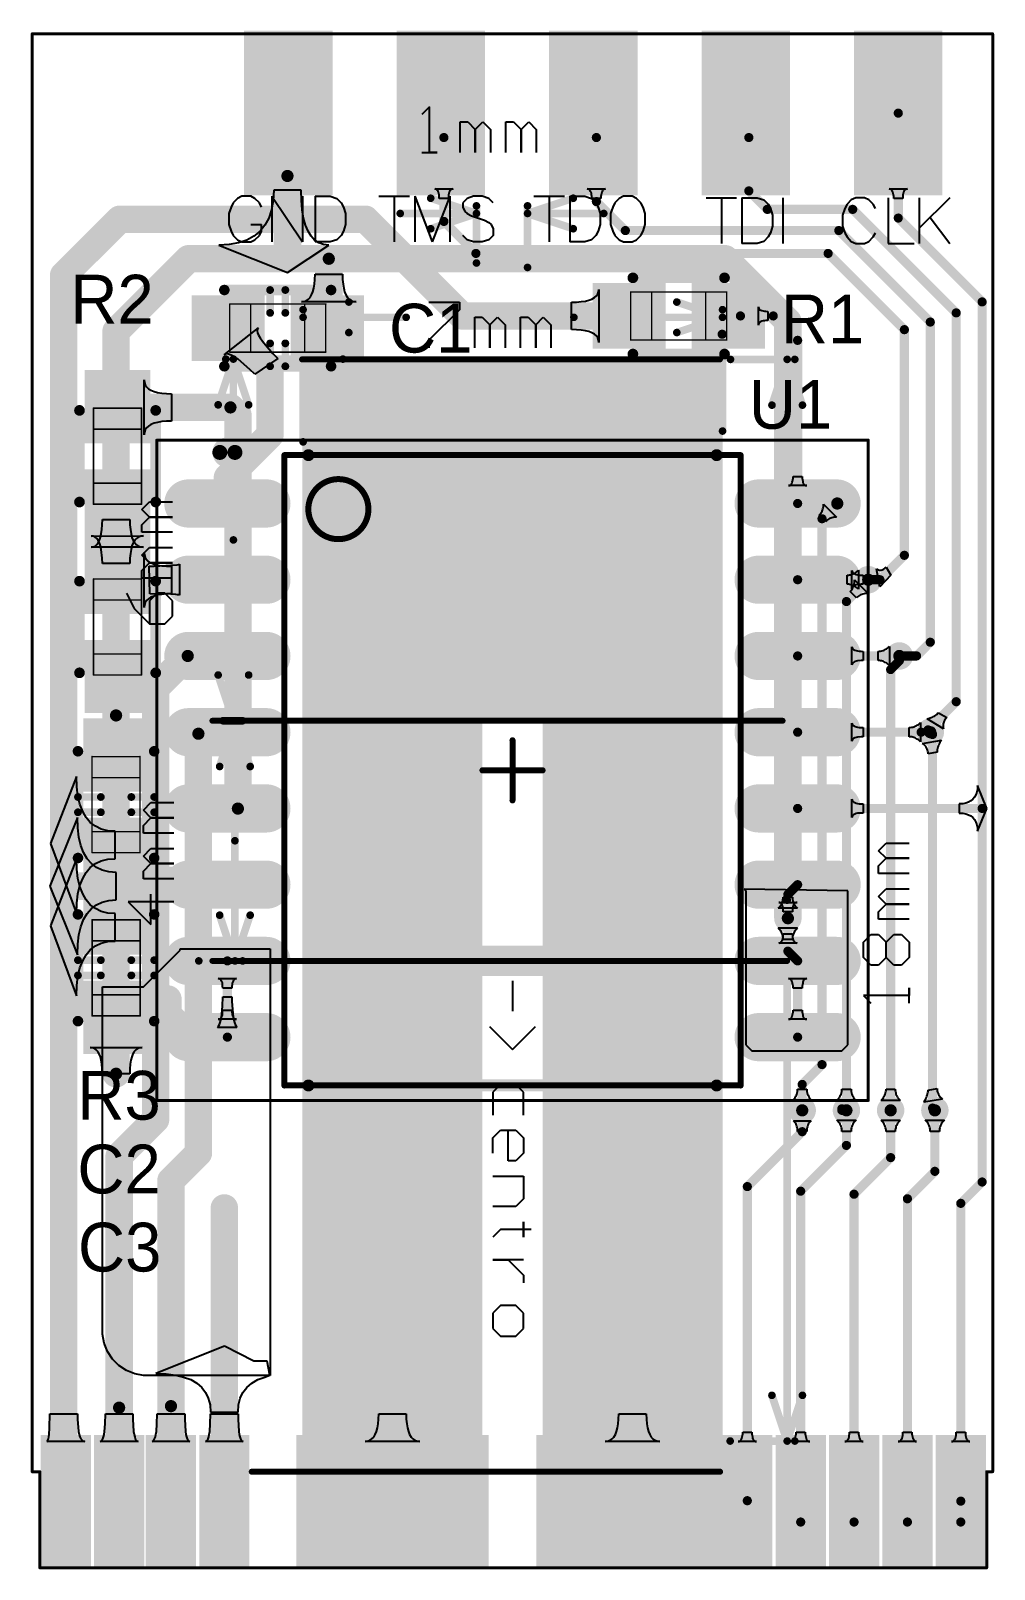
# Model space of a CAD drawing. Header units: millimetres. Extents: x 3.63 to 4.26, y 1.98 to 2.99.
import ezdxf

# ---------------------------------------------------------------- set-up
doc = ezdxf.new("R2010")
doc.units = ezdxf.units.MM
doc.header["$MEASUREMENT"] = 0
for name, color, linetype in [('BottomLayer', 5, 'Continuous'), ('BottomOverlay', 54, 'Continuous'), ('BottomPaste', 16, 'Continuous'), ('BottomSolder', 6, 'Continuous'), ('Mechanical1', 6, 'Continuous'), ('Mechanical16', 56, 'Continuous'), ('Mechanical2', 216, 'Continuous'), ('Mechanical4', 56, 'Continuous'), ('MultiLayer', 9, 'Continuous'), ('TopLayer', 1, 'Continuous'), ('TopOverlay', 2, 'Continuous'), ('TopPaste', 8, 'Continuous'), ('TopSolder', 216, 'Continuous'), ('ViaHoleLayer', 16, 'Continuous')]:
    doc.layers.add(name, color=color, linetype=linetype)

msp = doc.modelspace()

# ---------------------------------------------------------------- texts
at = {"layer": 'TopOverlay'}
for s, p in [('R2', (3.651, 2.7932)), ('C1', (3.86, 2.7742)), ('R1', (4.117, 2.7802)), ('U1', (4.096, 2.7242)), ('R3', (3.6556, 2.2711)), ('C2', (3.6556, 2.2227)), ('C3', (3.656, 2.1715))]:
    msp.add_text(s, height=0.032, dxfattribs=at).set_placement(p)

# ---------------------------------------------------------------- blocks, each defined once
blk = doc.blocks.new('SO16__1')
at = {"layer": 'Mechanical2', "const_width": 0.00394}
for points in [[(-0.1496, 0.2067), (0.1496, 0.2067)], [(-0.1496, -0.2067), (-0.1496, 0.2067)], [(0.1496, -0.2067), (0.1496, 0.2067)], [(-0.1496, -0.2067), (0.1496, -0.2067)]]:
    blk.add_lwpolyline(points, dxfattribs=at)
at = {"layer": 'Mechanical2'}
for points, const_width in [([(-0.1506, 0.2067, 1), (-0.1486, 0.2067, 1)], 0.00197), ([(-0.1506, 0.2067, 1), (-0.1486, 0.2067, 1)], 0.00197), ([(0.1486, 0.2067, 1), (0.1506, 0.2067, 1)], 0.00197), ([(0.1486, 0.2067, 1), (0.1506, 0.2067, 1)], 0.00197), ([(-0.0945, 0.1713, 1), (-0.1339, 0.1713, 1)], 0.00394), ([(-0.1348, 0.1713, 1), (-0.1329, 0.1713, 1)], 0.00197), ([(-0.0955, 0.1713, 1), (-0.0935, 0.1713, 1)], 0.00197), ([(-0.1506, -0.2067, 1), (-0.1486, -0.2067, 1)], 0.00197), ([(-0.1506, -0.2067, 1), (-0.1486, -0.2067, 1)], 0.00197), ([(0.1486, -0.2067, 1), (0.1506, -0.2067, 1)], 0.00197), ([(0.1486, -0.2067, 1), (0.1506, -0.2067, 1)], 0.00197)]:
    blk.add_lwpolyline(points, format="xyb", close=True, dxfattribs=dict(at, const_width=const_width))
at = {"layer": 'Mechanical4'}
for points, const_width in [([(-0.2333, 0.2165), (0.2333, 0.2165)], 0.00197), ([(-0.2333, -0.2165), (-0.2333, 0.2165)], 0.00197), ([(0.2333, -0.2165), (0.2333, 0.2165)], 0.00197), ([(0, -0.0197), (0, 0.0197)], 0.00394), ([(-0.0197, 0), (0.0197, 0)], 0.00394), ([(-0.2333, -0.2165), (0.2333, -0.2165)], 0.00197)]:
    blk.add_lwpolyline(points, dxfattribs=dict(at, const_width=const_width))
for points, const_width in [([(-0.2338, 0.2165, 1), (-0.2328, 0.2165, 1)], 0.000984), ([(-0.2338, 0.2165, 1), (-0.2328, 0.2165, 1)], 0.000984), ([(0.2328, 0.2165, 1), (0.2338, 0.2165, 1)], 0.000984), ([(0.2328, 0.2165, 1), (0.2338, 0.2165, 1)], 0.000984), ([(-0.001, 0.0197, 1), (0.001, 0.0197, 1)], 0.00197), ([(-0.0207, 0, 1), (-0.0187, 0, 1)], 0.00197), ([(0.0187, 0, 1), (0.0207, 0, 1)], 0.00197), ([(-0.001, -0.0197, 1), (0.001, -0.0197, 1)], 0.00197), ([(-0.2338, -0.2165, 1), (-0.2328, -0.2165, 1)], 0.000984), ([(-0.2338, -0.2165, 1), (-0.2328, -0.2165, 1)], 0.000984), ([(0.2328, -0.2165, 1), (0.2338, -0.2165, 1)], 0.000984), ([(0.2328, -0.2165, 1), (0.2338, -0.2165, 1)], 0.000984)]:
    blk.add_lwpolyline(points, format="xyb", close=True, dxfattribs=dict(at, const_width=const_width))
at = {"layer": 'TopLayer', "const_width": 0.0236}
for points in [[(-0.2126, 0.175), (-0.1614, 0.175)], [(0.1614, 0.175), (0.2126, 0.175)], [(-0.2126, 0.125), (-0.1614, 0.125)], [(0.1614, 0.125), (0.2126, 0.125)], [(-0.2126, 0.075), (-0.1614, 0.075)], [(0.1614, 0.075), (0.2126, 0.075)], [(-0.2126, 0.025), (-0.1614, 0.025)], [(0.1614, 0.025), (0.2126, 0.025)], [(-0.2126, -0.025), (-0.1614, -0.025)], [(0.1614, -0.025), (0.2126, -0.025)], [(-0.2126, -0.075), (-0.1614, -0.075)], [(0.1614, -0.075), (0.2126, -0.075)], [(-0.2126, -0.125), (-0.1614, -0.125)], [(0.1614, -0.125), (0.2126, -0.125)], [(-0.2126, -0.175), (-0.1614, -0.175)], [(0.1614, -0.175), (0.2126, -0.175)]]:
    blk.add_lwpolyline(points, dxfattribs=at)
at = {"layer": 'TopLayer', "const_width": 0.0118}
for points in [[(-0.2185, 0.175, 1), (-0.2067, 0.175, 1)], [(-0.1673, 0.175, 1), (-0.1555, 0.175, 1)], [(0.1555, 0.175, 1), (0.1673, 0.175, 1)], [(0.2067, 0.175, 1), (0.2185, 0.175, 1)], [(-0.2185, 0.125, 1), (-0.2067, 0.125, 1)], [(-0.1673, 0.125, 1), (-0.1555, 0.125, 1)], [(0.1555, 0.125, 1), (0.1673, 0.125, 1)], [(0.2067, 0.125, 1), (0.2185, 0.125, 1)], [(-0.2185, 0.075, 1), (-0.2067, 0.075, 1)], [(-0.1673, 0.075, 1), (-0.1555, 0.075, 1)], [(0.1555, 0.075, 1), (0.1673, 0.075, 1)], [(0.2067, 0.075, 1), (0.2185, 0.075, 1)], [(-0.2185, 0.025, 1), (-0.2067, 0.025, 1)], [(-0.1673, 0.025, 1), (-0.1555, 0.025, 1)], [(0.1555, 0.025, 1), (0.1673, 0.025, 1)], [(0.2067, 0.025, 1), (0.2185, 0.025, 1)], [(-0.2185, -0.025, 1), (-0.2067, -0.025, 1)], [(-0.1673, -0.025, 1), (-0.1555, -0.025, 1)], [(0.1555, -0.025, 1), (0.1673, -0.025, 1)], [(0.2067, -0.025, 1), (0.2185, -0.025, 1)], [(-0.2185, -0.075, 1), (-0.2067, -0.075, 1)], [(-0.1673, -0.075, 1), (-0.1555, -0.075, 1)], [(0.1555, -0.075, 1), (0.1673, -0.075, 1)], [(0.2067, -0.075, 1), (0.2185, -0.075, 1)], [(-0.2185, -0.125, 1), (-0.2067, -0.125, 1)], [(-0.1673, -0.125, 1), (-0.1555, -0.125, 1)], [(0.1555, -0.125, 1), (0.1673, -0.125, 1)], [(0.2067, -0.125, 1), (0.2185, -0.125, 1)], [(-0.2185, -0.175, 1), (-0.2067, -0.175, 1)], [(-0.1673, -0.175, 1), (-0.1555, -0.175, 1)], [(0.1555, -0.175, 1), (0.1673, -0.175, 1)], [(0.2067, -0.175, 1), (0.2185, -0.175, 1)]]:
    blk.add_lwpolyline(points, format="xyb", close=True, dxfattribs=at)
at = {"layer": 'TopOverlay'}
for points, const_width in [([(-0.1821, 0.2085, 1), (-0.1919, 0.2085, 1)], 0.00984), ([(-0.1944, 0.2085, 1), (-0.1895, 0.2085, 1)], 0.00492), ([(-0.1845, 0.2085, 1), (-0.1796, 0.2085, 1)], 0.00492), ([(-0.1358, 0.2067, 1), (-0.1319, 0.2067, 1)], 0.00394), ([(-0.1358, 0.2067, 1), (-0.1319, 0.2067, 1)], 0.00394), ([(0.1319, 0.2067, 1), (0.1358, 0.2067, 1)], 0.00394), ([(0.1319, 0.2067, 1), (0.1358, 0.2067, 1)], 0.00394), ([(-0.0827, 0.1673, 1), (-0.1063, 0.1673, 1)], 0.0236), ([(-0.1122, 0.1673, 1), (-0.1004, 0.1673, 1)], 0.0118), ([(-0.0886, 0.1673, 1), (-0.0768, 0.1673, 1)], 0.0118), ([(-0.1358, -0.2067, 1), (-0.1319, -0.2067, 1)], 0.00394), ([(-0.1358, -0.2067, 1), (-0.1319, -0.2067, 1)], 0.00394), ([(0.1319, -0.2067, 1), (0.1358, -0.2067, 1)], 0.00394), ([(0.1319, -0.2067, 1), (0.1358, -0.2067, 1)], 0.00394)]:
    blk.add_lwpolyline(points, format="xyb", close=True, dxfattribs=dict(at, const_width=const_width))
at = {"layer": 'TopOverlay', "const_width": 0.00787}
for points in [[(-0.1339, 0.2067), (0.1339, 0.2067)], [(-0.1339, -0.2067), (-0.1339, 0.2067)], [(0.1339, -0.2067), (0.1339, 0.2067)], [(-0.1339, -0.2067), (0.1339, -0.2067)]]:
    blk.add_lwpolyline(points, dxfattribs=at)
at = {"layer": 'TopPaste', "const_width": 0.0236}
for points in [[(-0.2126, 0.175), (-0.1614, 0.175)], [(0.1614, 0.175), (0.2126, 0.175)], [(-0.2126, 0.125), (-0.1614, 0.125)], [(0.1614, 0.125), (0.2126, 0.125)], [(-0.2126, 0.075), (-0.1614, 0.075)], [(0.1614, 0.075), (0.2126, 0.075)], [(-0.2126, 0.025), (-0.1614, 0.025)], [(0.1614, 0.025), (0.2126, 0.025)], [(-0.2126, -0.025), (-0.1614, -0.025)], [(0.1614, -0.025), (0.2126, -0.025)], [(-0.2126, -0.075), (-0.1614, -0.075)], [(0.1614, -0.075), (0.2126, -0.075)], [(-0.2126, -0.125), (-0.1614, -0.125)], [(0.1614, -0.125), (0.2126, -0.125)], [(-0.2126, -0.175), (-0.1614, -0.175)], [(0.1614, -0.175), (0.2126, -0.175)]]:
    blk.add_lwpolyline(points, dxfattribs=at)
at = {"layer": 'TopPaste', "const_width": 0.0118}
for points in [[(-0.2185, 0.175, 1), (-0.2067, 0.175, 1)], [(-0.1673, 0.175, 1), (-0.1555, 0.175, 1)], [(0.1555, 0.175, 1), (0.1673, 0.175, 1)], [(0.2067, 0.175, 1), (0.2185, 0.175, 1)], [(-0.2185, 0.125, 1), (-0.2067, 0.125, 1)], [(-0.1673, 0.125, 1), (-0.1555, 0.125, 1)], [(0.1555, 0.125, 1), (0.1673, 0.125, 1)], [(0.2067, 0.125, 1), (0.2185, 0.125, 1)], [(-0.2185, 0.075, 1), (-0.2067, 0.075, 1)], [(-0.1673, 0.075, 1), (-0.1555, 0.075, 1)], [(0.1555, 0.075, 1), (0.1673, 0.075, 1)], [(0.2067, 0.075, 1), (0.2185, 0.075, 1)], [(-0.2185, 0.025, 1), (-0.2067, 0.025, 1)], [(-0.1673, 0.025, 1), (-0.1555, 0.025, 1)], [(0.1555, 0.025, 1), (0.1673, 0.025, 1)], [(0.2067, 0.025, 1), (0.2185, 0.025, 1)], [(-0.2185, -0.025, 1), (-0.2067, -0.025, 1)], [(-0.1673, -0.025, 1), (-0.1555, -0.025, 1)], [(0.1555, -0.025, 1), (0.1673, -0.025, 1)], [(0.2067, -0.025, 1), (0.2185, -0.025, 1)], [(-0.2185, -0.075, 1), (-0.2067, -0.075, 1)], [(-0.1673, -0.075, 1), (-0.1555, -0.075, 1)], [(0.1555, -0.075, 1), (0.1673, -0.075, 1)], [(0.2067, -0.075, 1), (0.2185, -0.075, 1)], [(-0.2185, -0.125, 1), (-0.2067, -0.125, 1)], [(-0.1673, -0.125, 1), (-0.1555, -0.125, 1)], [(0.1555, -0.125, 1), (0.1673, -0.125, 1)], [(0.2067, -0.125, 1), (0.2185, -0.125, 1)], [(-0.2185, -0.175, 1), (-0.2067, -0.175, 1)], [(-0.1673, -0.175, 1), (-0.1555, -0.175, 1)], [(0.1555, -0.175, 1), (0.1673, -0.175, 1)], [(0.2067, -0.175, 1), (0.2185, -0.175, 1)]]:
    blk.add_lwpolyline(points, format="xyb", close=True, dxfattribs=at)
at = {"layer": 'TopSolder', "const_width": 0.0316}
for points in [[(-0.2126, 0.175), (-0.1614, 0.175)], [(0.1614, 0.175), (0.2126, 0.175)], [(-0.2126, 0.125), (-0.1614, 0.125)], [(0.1614, 0.125), (0.2126, 0.125)], [(-0.2126, 0.075), (-0.1614, 0.075)], [(0.1614, 0.075), (0.2126, 0.075)], [(-0.2126, 0.025), (-0.1614, 0.025)], [(0.1614, 0.025), (0.2126, 0.025)], [(-0.2126, -0.025), (-0.1614, -0.025)], [(0.1614, -0.025), (0.2126, -0.025)], [(-0.2126, -0.075), (-0.1614, -0.075)], [(0.1614, -0.075), (0.2126, -0.075)], [(-0.2126, -0.125), (-0.1614, -0.125)], [(0.1614, -0.125), (0.2126, -0.125)], [(-0.2126, -0.175), (-0.1614, -0.175)], [(0.1614, -0.175), (0.2126, -0.175)]]:
    blk.add_lwpolyline(points, dxfattribs=at)
at = {"layer": 'TopSolder', "const_width": 0.0158}
for points in [[(-0.2205, 0.175, 1), (-0.2047, 0.175, 1)], [(-0.1693, 0.175, 1), (-0.1535, 0.175, 1)], [(0.1535, 0.175, 1), (0.1693, 0.175, 1)], [(0.2047, 0.175, 1), (0.2205, 0.175, 1)], [(-0.2205, 0.125, 1), (-0.2047, 0.125, 1)], [(-0.1693, 0.125, 1), (-0.1535, 0.125, 1)], [(0.1535, 0.125, 1), (0.1693, 0.125, 1)], [(0.2047, 0.125, 1), (0.2205, 0.125, 1)], [(-0.2205, 0.075, 1), (-0.2047, 0.075, 1)], [(-0.1693, 0.075, 1), (-0.1535, 0.075, 1)], [(0.1535, 0.075, 1), (0.1693, 0.075, 1)], [(0.2047, 0.075, 1), (0.2205, 0.075, 1)], [(-0.2205, 0.025, 1), (-0.2047, 0.025, 1)], [(-0.1693, 0.025, 1), (-0.1535, 0.025, 1)], [(0.1535, 0.025, 1), (0.1693, 0.025, 1)], [(0.2047, 0.025, 1), (0.2205, 0.025, 1)], [(-0.2205, -0.025, 1), (-0.2047, -0.025, 1)], [(-0.1693, -0.025, 1), (-0.1535, -0.025, 1)], [(0.1535, -0.025, 1), (0.1693, -0.025, 1)], [(0.2047, -0.025, 1), (0.2205, -0.025, 1)], [(-0.2205, -0.075, 1), (-0.2047, -0.075, 1)], [(-0.1693, -0.075, 1), (-0.1535, -0.075, 1)], [(0.1535, -0.075, 1), (0.1693, -0.075, 1)], [(0.2047, -0.075, 1), (0.2205, -0.075, 1)], [(-0.2205, -0.125, 1), (-0.2047, -0.125, 1)], [(-0.1693, -0.125, 1), (-0.1535, -0.125, 1)], [(0.1535, -0.125, 1), (0.1693, -0.125, 1)], [(0.2047, -0.125, 1), (0.2205, -0.125, 1)], [(-0.2205, -0.175, 1), (-0.2047, -0.175, 1)], [(-0.1693, -0.175, 1), (-0.1535, -0.175, 1)], [(0.1535, -0.175, 1), (0.1693, -0.175, 1)], [(0.2047, -0.175, 1), (0.2205, -0.175, 1)]]:
    blk.add_lwpolyline(points, format="xyb", close=True, dxfattribs=at)
blk = doc.blocks.new('0603_2')
at = {"layer": 'Mechanical16', "const_width": 0.001}
for points in [[(-0.0315, 0.0158), (0.0315, 0.0158)], [(-0.0315, 0.0158), (-0.0315, -0.0157)], [(-0.0177, 0.0158), (-0.0177, -0.0157)], [(0.0177, 0.0158), (0.0177, -0.0157)], [(0.0315, 0.0158), (0.0315, -0.0157)], [(-0.0315, -0.0157), (0.0315, -0.0157)]]:
    blk.add_lwpolyline(points, dxfattribs=at)
at = {"layer": 'Mechanical16', "const_width": 0.0005}
for points in [[(-0.0317, 0.0158, 1), (-0.0312, 0.0158, 1)], [(-0.0317, 0.0158, 1), (-0.0312, 0.0158, 1)], [(-0.0179, 0.0158, 1), (-0.0174, 0.0158, 1)], [(0.0175, 0.0158, 1), (0.018, 0.0158, 1)], [(0.0313, 0.0158, 1), (0.0318, 0.0158, 1)], [(0.0313, 0.0158, 1), (0.0318, 0.0158, 1)], [(-0.0317, -0.0157, 1), (-0.0312, -0.0157, 1)], [(-0.0317, -0.0157, 1), (-0.0312, -0.0157, 1)], [(-0.0179, -0.0157, 1), (-0.0174, -0.0157, 1)], [(0.0175, -0.0157, 1), (0.018, -0.0157, 1)], [(0.0313, -0.0157, 1), (0.0318, -0.0157, 1)], [(0.0313, -0.0157, 1), (0.0318, -0.0157, 1)]]:
    blk.add_lwpolyline(points, format="xyb", close=True, dxfattribs=at)
at = {"layer": 'TopLayer'}
for points in [[(-0.0525, -0.0175), (-0.0125, -0.0175), (-0.0525, 0.0175), (-0.0125, 0.0175)], [(0.0125, -0.0175), (0.0525, -0.0175), (0.0125, 0.0175), (0.0525, 0.0175)]]:
    blk.add_solid(points, dxfattribs=at)
at = {"layer": 'TopOverlay', "const_width": 0.007}
for points in [[(-0.03, 0.025), (0.03, 0.025)], [(-0.03, -0.025), (0.03, -0.025)]]:
    blk.add_lwpolyline(points, dxfattribs=at)
at = {"layer": 'TopOverlay', "const_width": 0.0035}
for points in [[(-0.0318, 0.025, 1), (-0.0283, 0.025, 1)], [(0.0283, 0.025, 1), (0.0318, 0.025, 1)], [(-0.0318, -0.025, 1), (-0.0283, -0.025, 1)], [(0.0283, -0.025, 1), (0.0318, -0.025, 1)]]:
    blk.add_lwpolyline(points, format="xyb", close=True, dxfattribs=at)
at = {"layer": 'TopPaste'}
for points in [[(-0.0525, -0.0175), (-0.0125, -0.0175), (-0.0525, 0.0175), (-0.0125, 0.0175)], [(0.0125, -0.0175), (0.0525, -0.0175), (0.0125, 0.0175), (0.0525, 0.0175)]]:
    blk.add_solid(points, dxfattribs=at)
at = {"layer": 'TopSolder'}
for points in [[(-0.0565, -0.0215), (-0.0085, -0.0215), (-0.0565, 0.0215), (-0.0085, 0.0215)], [(0.0085, -0.0215), (0.0565, -0.0215), (0.0085, 0.0215), (0.0565, 0.0215)]]:
    blk.add_solid(points, dxfattribs=at)
blk = doc.blocks.new('0603_3')
at = {"layer": 'Mechanical16', "const_width": 0.001}
for points in [[(-0.0315, 0.0158), (0.0315, 0.0158)], [(-0.0315, 0.0158), (-0.0315, -0.0157)], [(-0.0177, 0.0158), (-0.0177, -0.0157)], [(0.0177, 0.0158), (0.0177, -0.0157)], [(0.0315, 0.0158), (0.0315, -0.0157)], [(-0.0315, -0.0157), (0.0315, -0.0157)]]:
    blk.add_lwpolyline(points, dxfattribs=at)
at = {"layer": 'Mechanical16', "const_width": 0.0005}
for points in [[(-0.0317, 0.0158, 1), (-0.0312, 0.0158, 1)], [(-0.0317, 0.0158, 1), (-0.0312, 0.0158, 1)], [(-0.0179, 0.0158, 1), (-0.0174, 0.0158, 1)], [(0.0175, 0.0158, 1), (0.018, 0.0158, 1)], [(0.0313, 0.0158, 1), (0.0318, 0.0158, 1)], [(0.0313, 0.0158, 1), (0.0318, 0.0158, 1)], [(-0.0317, -0.0157, 1), (-0.0312, -0.0157, 1)], [(-0.0317, -0.0157, 1), (-0.0312, -0.0157, 1)], [(-0.0179, -0.0157, 1), (-0.0174, -0.0157, 1)], [(0.0175, -0.0157, 1), (0.018, -0.0157, 1)], [(0.0313, -0.0157, 1), (0.0318, -0.0157, 1)], [(0.0313, -0.0157, 1), (0.0318, -0.0157, 1)]]:
    blk.add_lwpolyline(points, format="xyb", close=True, dxfattribs=at)
at = {"layer": 'TopLayer'}
for points in [[(-0.0525, -0.0175), (-0.0125, -0.0175), (-0.0525, 0.0175), (-0.0125, 0.0175)], [(0.0125, -0.0175), (0.0525, -0.0175), (0.0125, 0.0175), (0.0525, 0.0175)]]:
    blk.add_solid(points, dxfattribs=at)
at = {"layer": 'TopOverlay', "const_width": 0.007}
for points in [[(-0.03, 0.025), (0.03, 0.025)], [(-0.03, -0.025), (0.03, -0.025)]]:
    blk.add_lwpolyline(points, dxfattribs=at)
at = {"layer": 'TopOverlay', "const_width": 0.0035}
for points in [[(-0.0318, 0.025, 1), (-0.0283, 0.025, 1)], [(0.0283, 0.025, 1), (0.0318, 0.025, 1)], [(-0.0318, -0.025, 1), (-0.0283, -0.025, 1)], [(0.0283, -0.025, 1), (0.0318, -0.025, 1)]]:
    blk.add_lwpolyline(points, format="xyb", close=True, dxfattribs=at)
at = {"layer": 'TopPaste'}
for points in [[(-0.0525, -0.0175), (-0.0125, -0.0175), (-0.0525, 0.0175), (-0.0125, 0.0175)], [(0.0125, -0.0175), (0.0525, -0.0175), (0.0125, 0.0175), (0.0525, 0.0175)]]:
    blk.add_solid(points, dxfattribs=at)
at = {"layer": 'TopSolder'}
for points in [[(-0.0565, -0.0215), (-0.0085, -0.0215), (-0.0565, 0.0215), (-0.0085, 0.0215)], [(0.0085, -0.0215), (0.0565, -0.0215), (0.0085, 0.0215), (0.0565, 0.0215)]]:
    blk.add_solid(points, dxfattribs=at)
blk = doc.blocks.new('0603_4')
at = {"layer": 'Mechanical16', "const_width": 0.001}
for points in [[(-0.0315, 0.0158), (-0.0315, -0.0157)], [(0.0315, 0.0158), (-0.0315, 0.0158)], [(-0.0177, 0.0158), (-0.0177, -0.0157)], [(0.0177, 0.0158), (0.0177, -0.0157)], [(0.0315, 0.0158), (0.0315, -0.0157)], [(0.0315, -0.0157), (-0.0315, -0.0157)]]:
    blk.add_lwpolyline(points, dxfattribs=at)
at = {"layer": 'Mechanical16', "const_width": 0.0005}
for points in [[(-0.0317, 0.0158, 1), (-0.0312, 0.0158, 1)], [(-0.0317, 0.0158, 1), (-0.0312, 0.0158, 1)], [(-0.0179, 0.0158, 1), (-0.0174, 0.0158, 1)], [(0.0175, 0.0158, 1), (0.018, 0.0158, 1)], [(0.0313, 0.0158, 1), (0.0318, 0.0158, 1)], [(0.0313, 0.0158, 1), (0.0318, 0.0158, 1)], [(-0.0317, -0.0157, 1), (-0.0312, -0.0157, 1)], [(-0.0317, -0.0157, 1), (-0.0312, -0.0157, 1)], [(-0.0179, -0.0157, 1), (-0.0174, -0.0157, 1)], [(0.0175, -0.0157, 1), (0.018, -0.0157, 1)], [(0.0313, -0.0157, 1), (0.0318, -0.0157, 1)], [(0.0313, -0.0157, 1), (0.0318, -0.0157, 1)]]:
    blk.add_lwpolyline(points, format="xyb", close=True, dxfattribs=at)
at = {"layer": 'TopLayer'}
for points in [[(-0.0525, -0.0175), (-0.0125, -0.0175), (-0.0525, 0.0175), (-0.0125, 0.0175)], [(0.0125, -0.0175), (0.0525, -0.0175), (0.0125, 0.0175), (0.0525, 0.0175)]]:
    blk.add_solid(points, dxfattribs=at)
at = {"layer": 'TopOverlay', "const_width": 0.007}
for points in [[(0.03, 0.025), (-0.03, 0.025)], [(0.03, -0.025), (-0.03, -0.025)]]:
    blk.add_lwpolyline(points, dxfattribs=at)
at = {"layer": 'TopOverlay', "const_width": 0.0035}
for points in [[(-0.0318, 0.025, 1), (-0.0283, 0.025, 1)], [(0.0283, 0.025, 1), (0.0318, 0.025, 1)], [(-0.0318, -0.025, 1), (-0.0283, -0.025, 1)], [(0.0283, -0.025, 1), (0.0318, -0.025, 1)]]:
    blk.add_lwpolyline(points, format="xyb", close=True, dxfattribs=at)
at = {"layer": 'TopPaste'}
for points in [[(-0.0525, -0.0175), (-0.0125, -0.0175), (-0.0525, 0.0175), (-0.0125, 0.0175)], [(0.0125, -0.0175), (0.0525, -0.0175), (0.0125, 0.0175), (0.0525, 0.0175)]]:
    blk.add_solid(points, dxfattribs=at)
at = {"layer": 'TopSolder'}
for points in [[(-0.0565, -0.0215), (-0.0085, -0.0215), (-0.0565, 0.0215), (-0.0085, 0.0215)], [(0.0085, -0.0215), (0.0565, -0.0215), (0.0085, 0.0215), (0.0565, 0.0215)]]:
    blk.add_solid(points, dxfattribs=at)
blk = doc.blocks.new('0603C_5')
at = {"layer": 'Mechanical16', "const_width": 0.001}
for points in [[(-0.0315, -0.0157), (-0.0315, 0.0158)], [(0.0315, 0.0158), (-0.0315, 0.0158)], [(-0.0177, -0.0157), (-0.0177, 0.0158)], [(0.0177, -0.0157), (0.0177, 0.0158)], [(0.0315, -0.0157), (0.0315, 0.0158)], [(0.0315, -0.0157), (-0.0315, -0.0157)]]:
    blk.add_lwpolyline(points, dxfattribs=at)
at = {"layer": 'Mechanical16', "const_width": 0.0005}
for points in [[(-0.0317, 0.0158, 1), (-0.0312, 0.0158, 1)], [(-0.0317, 0.0158, 1), (-0.0312, 0.0158, 1)], [(-0.0179, 0.0158, 1), (-0.0174, 0.0158, 1)], [(0.0175, 0.0158, 1), (0.018, 0.0158, 1)], [(0.0313, 0.0158, 1), (0.0318, 0.0158, 1)], [(0.0313, 0.0158, 1), (0.0318, 0.0158, 1)], [(-0.0317, -0.0157, 1), (-0.0312, -0.0157, 1)], [(-0.0317, -0.0157, 1), (-0.0312, -0.0157, 1)], [(-0.0179, -0.0157, 1), (-0.0174, -0.0157, 1)], [(0.0175, -0.0157, 1), (0.018, -0.0157, 1)], [(0.0313, -0.0157, 1), (0.0318, -0.0157, 1)], [(0.0313, -0.0157, 1), (0.0318, -0.0157, 1)]]:
    blk.add_lwpolyline(points, format="xyb", close=True, dxfattribs=at)
at = {"layer": 'TopLayer'}
for points in [[(-0.0525, -0.0175), (-0.0125, -0.0175), (-0.0525, 0.0175), (-0.0125, 0.0175)], [(0.0125, -0.0175), (0.0525, -0.0175), (0.0125, 0.0175), (0.0525, 0.0175)]]:
    blk.add_solid(points, dxfattribs=at)
at = {"layer": 'TopOverlay'}
for points, const_width in [([(0.035, 0.025), (-0.035, 0.025)], 0.007), ([(-0.005, 0.01), (-0.005, 0.025)], 0.005), ([(0.005, 0.01), (0.005, 0.025)], 0.005), ([(-0.005, -0.025), (-0.005, -0.01)], 0.005), ([(0.005, -0.025), (0.005, -0.01)], 0.005), ([(0.035, -0.025), (-0.035, -0.025)], 0.007)]:
    blk.add_lwpolyline(points, dxfattribs=dict(at, const_width=const_width))
for points, const_width in [([(-0.0367, 0.025, 1), (-0.0333, 0.025, 1)], 0.0035), ([(-0.0063, 0.025, 1), (-0.0037, 0.025, 1)], 0.0025), ([(0.0037, 0.025, 1), (0.0063, 0.025, 1)], 0.0025), ([(0.0333, 0.025, 1), (0.0367, 0.025, 1)], 0.0035), ([(-0.0063, 0.01, 1), (-0.0037, 0.01, 1)], 0.0025), ([(0.0037, 0.01, 1), (0.0063, 0.01, 1)], 0.0025), ([(-0.0063, -0.01, 1), (-0.0037, -0.01, 1)], 0.0025), ([(0.0037, -0.01, 1), (0.0063, -0.01, 1)], 0.0025), ([(-0.0367, -0.025, 1), (-0.0333, -0.025, 1)], 0.0035), ([(-0.0063, -0.025, 1), (-0.0037, -0.025, 1)], 0.0025), ([(0.0037, -0.025, 1), (0.0063, -0.025, 1)], 0.0025), ([(0.0333, -0.025, 1), (0.0367, -0.025, 1)], 0.0035)]:
    blk.add_lwpolyline(points, format="xyb", close=True, dxfattribs=dict(at, const_width=const_width))
at = {"layer": 'TopPaste'}
for points in [[(-0.0525, -0.0175), (-0.0125, -0.0175), (-0.0525, 0.0175), (-0.0125, 0.0175)], [(0.0125, -0.0175), (0.0525, -0.0175), (0.0125, 0.0175), (0.0525, 0.0175)]]:
    blk.add_solid(points, dxfattribs=at)
at = {"layer": 'TopSolder'}
for points in [[(-0.0565, -0.0215), (-0.0085, -0.0215), (-0.0565, 0.0215), (-0.0085, 0.0215)], [(0.0085, -0.0215), (0.0565, -0.0215), (0.0085, 0.0215), (0.0565, 0.0215)]]:
    blk.add_solid(points, dxfattribs=at)
blk = doc.blocks.new('0603C_6')
at = {"layer": 'Mechanical16', "const_width": 0.001}
for points in [[(-0.0315, 0.0158), (-0.0315, -0.0157)], [(-0.0315, 0.0158), (0.0315, 0.0158)], [(-0.0177, 0.0158), (-0.0177, -0.0157)], [(0.0177, 0.0158), (0.0177, -0.0157)], [(0.0315, 0.0158), (0.0315, -0.0157)], [(-0.0315, -0.0157), (0.0315, -0.0157)]]:
    blk.add_lwpolyline(points, dxfattribs=at)
at = {"layer": 'Mechanical16', "const_width": 0.0005}
for points in [[(-0.0317, 0.0158, 1), (-0.0312, 0.0158, 1)], [(-0.0317, 0.0158, 1), (-0.0312, 0.0158, 1)], [(-0.0179, 0.0158, 1), (-0.0174, 0.0158, 1)], [(0.0175, 0.0158, 1), (0.018, 0.0158, 1)], [(0.0313, 0.0158, 1), (0.0318, 0.0158, 1)], [(0.0313, 0.0158, 1), (0.0318, 0.0158, 1)], [(-0.0317, -0.0157, 1), (-0.0312, -0.0157, 1)], [(-0.0317, -0.0157, 1), (-0.0312, -0.0157, 1)], [(-0.0179, -0.0157, 1), (-0.0174, -0.0157, 1)], [(0.0175, -0.0157, 1), (0.018, -0.0157, 1)], [(0.0313, -0.0157, 1), (0.0318, -0.0157, 1)], [(0.0313, -0.0157, 1), (0.0318, -0.0157, 1)]]:
    blk.add_lwpolyline(points, format="xyb", close=True, dxfattribs=at)
at = {"layer": 'TopLayer'}
for points in [[(-0.0525, -0.0175), (-0.0125, -0.0175), (-0.0525, 0.0175), (-0.0125, 0.0175)], [(0.0125, -0.0175), (0.0525, -0.0175), (0.0125, 0.0175), (0.0525, 0.0175)]]:
    blk.add_solid(points, dxfattribs=at)
at = {"layer": 'TopOverlay'}
for points, const_width in [([(-0.035, 0.025), (0.035, 0.025)], 0.007), ([(-0.005, 0.025), (-0.005, 0.01)], 0.005), ([(0.005, 0.025), (0.005, 0.01)], 0.005), ([(-0.005, -0.01), (-0.005, -0.025)], 0.005), ([(0.005, -0.01), (0.005, -0.025)], 0.005), ([(-0.035, -0.025), (0.035, -0.025)], 0.007)]:
    blk.add_lwpolyline(points, dxfattribs=dict(at, const_width=const_width))
for points, const_width in [([(-0.0367, 0.025, 1), (-0.0333, 0.025, 1)], 0.0035), ([(-0.0063, 0.025, 1), (-0.0037, 0.025, 1)], 0.0025), ([(0.0037, 0.025, 1), (0.0063, 0.025, 1)], 0.0025), ([(0.0333, 0.025, 1), (0.0367, 0.025, 1)], 0.0035), ([(-0.0063, 0.01, 1), (-0.0037, 0.01, 1)], 0.0025), ([(0.0037, 0.01, 1), (0.0063, 0.01, 1)], 0.0025), ([(-0.0063, -0.01, 1), (-0.0037, -0.01, 1)], 0.0025), ([(0.0037, -0.01, 1), (0.0063, -0.01, 1)], 0.0025), ([(-0.0367, -0.025, 1), (-0.0333, -0.025, 1)], 0.0035), ([(-0.0063, -0.025, 1), (-0.0037, -0.025, 1)], 0.0025), ([(0.0037, -0.025, 1), (0.0063, -0.025, 1)], 0.0025), ([(0.0333, -0.025, 1), (0.0367, -0.025, 1)], 0.0035)]:
    blk.add_lwpolyline(points, format="xyb", close=True, dxfattribs=dict(at, const_width=const_width))
at = {"layer": 'TopPaste'}
for points in [[(-0.0525, -0.0175), (-0.0125, -0.0175), (-0.0525, 0.0175), (-0.0125, 0.0175)], [(0.0125, -0.0175), (0.0525, -0.0175), (0.0125, 0.0175), (0.0525, 0.0175)]]:
    blk.add_solid(points, dxfattribs=at)
at = {"layer": 'TopSolder'}
for points in [[(-0.0565, -0.0215), (-0.0085, -0.0215), (-0.0565, 0.0215), (-0.0085, 0.0215)], [(0.0085, -0.0215), (0.0565, -0.0215), (0.0085, 0.0215), (0.0565, 0.0215)]]:
    blk.add_solid(points, dxfattribs=at)
blk = doc.blocks.new('0603C_7')
at = {"layer": 'Mechanical16', "const_width": 0.001}
for points in [[(-0.0315, -0.0157), (-0.0315, 0.0158)], [(-0.0315, 0.0158), (0.0315, 0.0158)], [(-0.0177, -0.0157), (-0.0177, 0.0158)], [(0.0177, -0.0157), (0.0177, 0.0158)], [(0.0315, -0.0157), (0.0315, 0.0158)], [(-0.0315, -0.0157), (0.0315, -0.0157)]]:
    blk.add_lwpolyline(points, dxfattribs=at)
at = {"layer": 'Mechanical16', "const_width": 0.0005}
for points in [[(-0.0317, 0.0158, 1), (-0.0312, 0.0158, 1)], [(-0.0317, 0.0158, 1), (-0.0312, 0.0158, 1)], [(-0.0179, 0.0158, 1), (-0.0174, 0.0158, 1)], [(0.0175, 0.0158, 1), (0.018, 0.0158, 1)], [(0.0313, 0.0158, 1), (0.0318, 0.0158, 1)], [(0.0313, 0.0158, 1), (0.0318, 0.0158, 1)], [(-0.0317, -0.0157, 1), (-0.0312, -0.0157, 1)], [(-0.0317, -0.0157, 1), (-0.0312, -0.0157, 1)], [(-0.0179, -0.0157, 1), (-0.0174, -0.0157, 1)], [(0.0175, -0.0157, 1), (0.018, -0.0157, 1)], [(0.0313, -0.0157, 1), (0.0318, -0.0157, 1)], [(0.0313, -0.0157, 1), (0.0318, -0.0157, 1)]]:
    blk.add_lwpolyline(points, format="xyb", close=True, dxfattribs=at)
at = {"layer": 'TopLayer'}
for points in [[(-0.0525, -0.0175), (-0.0125, -0.0175), (-0.0525, 0.0175), (-0.0125, 0.0175)], [(0.0125, -0.0175), (0.0525, -0.0175), (0.0125, 0.0175), (0.0525, 0.0175)]]:
    blk.add_solid(points, dxfattribs=at)
at = {"layer": 'TopOverlay'}
for points, const_width in [([(-0.035, 0.025), (0.035, 0.025)], 0.007), ([(-0.005, 0.01), (-0.005, 0.025)], 0.005), ([(0.005, 0.01), (0.005, 0.025)], 0.005), ([(-0.005, -0.025), (-0.005, -0.01)], 0.005), ([(0.005, -0.025), (0.005, -0.01)], 0.005), ([(-0.035, -0.025), (0.035, -0.025)], 0.007)]:
    blk.add_lwpolyline(points, dxfattribs=dict(at, const_width=const_width))
for points, const_width in [([(-0.0367, 0.025, 1), (-0.0333, 0.025, 1)], 0.0035), ([(-0.0063, 0.025, 1), (-0.0037, 0.025, 1)], 0.0025), ([(0.0037, 0.025, 1), (0.0063, 0.025, 1)], 0.0025), ([(0.0333, 0.025, 1), (0.0367, 0.025, 1)], 0.0035), ([(-0.0063, 0.01, 1), (-0.0037, 0.01, 1)], 0.0025), ([(0.0037, 0.01, 1), (0.0063, 0.01, 1)], 0.0025), ([(-0.0063, -0.01, 1), (-0.0037, -0.01, 1)], 0.0025), ([(0.0037, -0.01, 1), (0.0063, -0.01, 1)], 0.0025), ([(-0.0367, -0.025, 1), (-0.0333, -0.025, 1)], 0.0035), ([(-0.0063, -0.025, 1), (-0.0037, -0.025, 1)], 0.0025), ([(0.0037, -0.025, 1), (0.0063, -0.025, 1)], 0.0025), ([(0.0333, -0.025, 1), (0.0367, -0.025, 1)], 0.0035)]:
    blk.add_lwpolyline(points, format="xyb", close=True, dxfattribs=dict(at, const_width=const_width))
at = {"layer": 'TopPaste'}
for points in [[(-0.0525, -0.0175), (-0.0125, -0.0175), (-0.0525, 0.0175), (-0.0125, 0.0175)], [(0.0125, -0.0175), (0.0525, -0.0175), (0.0125, 0.0175), (0.0525, 0.0175)]]:
    blk.add_solid(points, dxfattribs=at)
at = {"layer": 'TopSolder'}
for points in [[(-0.0565, -0.0215), (-0.0085, -0.0215), (-0.0565, 0.0215), (-0.0085, 0.0215)], [(0.0085, -0.0215), (0.0565, -0.0215), (0.0085, 0.0215), (0.0565, 0.0215)]]:
    blk.add_solid(points, dxfattribs=at)

# ---------------------------------------------------------------- linework, layer by layer
at = {"layer": 'BottomLayer'}
for p, q in [((3.7844, 2.8807), (3.784, 2.8739)), ((3.8024, 2.8807), (3.7844, 2.8807)), ((3.8025, 2.8739), (3.8024, 2.8807)), ((3.7829, 2.8678), (3.7811, 2.8624)), ((3.784, 2.8739), (3.7829, 2.8678)), ((3.8031, 2.8678), (3.8025, 2.8739)), ((3.804, 2.8624), (3.8031, 2.8678)), ((3.7786, 2.8577), (3.7754, 2.8537)), ((3.7811, 2.8624), (3.7786, 2.8577)), ((3.8053, 2.8577), (3.804, 2.8624)), ((3.8069, 2.8537), (3.8053, 2.8577)), ((3.7613, 2.8462), (3.7552, 2.8451)), ((3.7667, 2.848), (3.7613, 2.8462)), ((3.7714, 2.8505), (3.7667, 2.848)), ((3.7754, 2.8537), (3.7714, 2.8505)), ((3.8089, 2.8505), (3.8069, 2.8537)), ((3.8112, 2.848), (3.8089, 2.8505)), ((3.814, 2.8462), (3.8112, 2.848)), ((3.817, 2.8451), (3.814, 2.8462)), ((3.7552, 2.8451), (3.7484, 2.8447)), ((3.7484, 2.8447), (3.7934, 2.8267)), ((3.7934, 2.8267), (3.8205, 2.8447)), ((3.8205, 2.8447), (3.817, 2.8451)), ((3.7934, 2.8267), (3.7934, 2.8267)), ((3.7934, 2.8267), (3.7934, 2.8267)), ((3.7934, 2.8267), (3.7934, 2.8267)), ((3.7934, 2.8267), (3.7934, 2.8267)), ((3.7934, 2.8267), (3.7934, 2.8267)), ((3.7934, 2.8267), (3.7934, 2.8267)), ((3.7934, 2.8267), (3.7934, 2.8267)), ((3.7934, 2.8267), (3.7934, 2.8267)), ((3.7934, 2.8267), (3.7934, 2.8267)), ((3.7934, 2.8267), (3.7934, 2.8267)), ((4.145, 2.6739), (4.145, 2.6747)), ((4.145, 2.6747), (4.1535, 2.6662)), ((4.145, 2.6732), (4.145, 2.6739)), ((4.1421, 2.6675), (4.1427, 2.6682)), ((4.1463, 2.6633), (4.1421, 2.6675)), ((4.1427, 2.6682), (4.1432, 2.6688)), ((4.1432, 2.6688), (4.1437, 2.6695)), ((4.1437, 2.6695), (4.1441, 2.6702)), ((4.1441, 2.6702), (4.1444, 2.6709)), ((4.1444, 2.6709), (4.1446, 2.6716)), ((4.1446, 2.6716), (4.1448, 2.6724)), ((4.1448, 2.6724), (4.145, 2.6732)), ((4.1469, 2.6639), (4.1463, 2.6633)), ((4.1476, 2.6644), (4.1469, 2.6639)), ((4.1483, 2.6649), (4.1476, 2.6644)), ((4.149, 2.6653), (4.1483, 2.6649)), ((4.1497, 2.6656), (4.149, 2.6653)), ((4.1504, 2.6659), (4.1497, 2.6656)), ((4.1512, 2.6661), (4.1504, 2.6659)), ((4.1519, 2.6662), (4.1512, 2.6661)), ((4.1527, 2.6663), (4.1519, 2.6662)), ((4.1535, 2.6662), (4.1527, 2.6663)), ((4.1652, 2.6234), (4.1653, 2.6242)), ((4.1653, 2.6242), (4.1653, 2.6251)), ((4.1653, 2.6251), (4.1742, 2.6162)), ((4.1624, 2.6175), (4.163, 2.6181)), ((4.1666, 2.6133), (4.1624, 2.6175)), ((4.163, 2.6181), (4.1635, 2.6188)), ((4.1635, 2.6188), (4.1639, 2.6195)), ((4.1639, 2.6195), (4.1643, 2.6202)), ((4.1643, 2.6202), (4.1646, 2.6209)), ((4.1646, 2.6209), (4.1649, 2.6217)), ((4.1649, 2.6217), (4.1651, 2.6225)), ((4.1651, 2.6225), (4.1652, 2.6234)), ((4.1672, 2.6139), (4.1666, 2.6133)), ((4.1679, 2.6144), (4.1672, 2.6139)), ((4.1686, 2.6148), (4.1679, 2.6144)), ((4.1693, 2.6152), (4.1686, 2.6148)), ((4.17, 2.6155), (4.1693, 2.6152)), ((4.1708, 2.6158), (4.17, 2.6155)), ((4.1716, 2.616), (4.1708, 2.6158)), ((4.1725, 2.6161), (4.1716, 2.616)), ((4.1733, 2.6162), (4.1725, 2.6161)), ((4.1742, 2.6162), (4.1733, 2.6162)), ((4.2099, 2.5178), (4.2223, 2.5199)), ((4.2105, 2.5173), (4.2099, 2.5178)), ((4.2112, 2.5168), (4.2105, 2.5173)), ((4.2117, 2.5162), (4.2112, 2.5168)), ((4.2122, 2.5155), (4.2117, 2.5162)), ((4.2126, 2.5149), (4.2122, 2.5155)), ((4.2129, 2.5141), (4.2126, 2.5149)), ((4.2132, 2.5134), (4.2129, 2.5141)), ((4.2133, 2.5126), (4.2132, 2.5134)), ((4.2135, 2.5118), (4.2133, 2.5126)), ((4.2196, 2.5137), (4.2195, 2.5128)), ((4.2195, 2.5128), (4.2195, 2.512)), ((4.2197, 2.5145), (4.2196, 2.5137)), ((4.2199, 2.5153), (4.2197, 2.5145)), ((4.2202, 2.516), (4.2199, 2.5153)), ((4.2205, 2.5168), (4.2202, 2.516)), ((4.2209, 2.5176), (4.2205, 2.5168)), ((4.2213, 2.5184), (4.2209, 2.5176)), ((4.2217, 2.5192), (4.2213, 2.5184)), ((4.2223, 2.5199), (4.2217, 2.5192)), ((4.2195, 2.512), (4.2135, 2.511)), ((4.2135, 2.511), (4.2135, 2.5118)), ((4.128, 2.2911), (4.134, 2.2911)), ((4.128, 2.2903), (4.128, 2.2911)), ((4.134, 2.2911), (4.134, 2.2903)), ((4.157, 2.2911), (4.163, 2.2911)), ((4.157, 2.2903), (4.157, 2.2911)), ((4.163, 2.2911), (4.163, 2.2903)), ((4.186, 2.2911), (4.192, 2.2911)), ((4.186, 2.2903), (4.186, 2.2911)), ((4.192, 2.2911), (4.192, 2.2903)), ((4.2135, 2.2904), (4.2195, 2.2915)), ((4.2135, 2.2896), (4.2135, 2.2904)), ((4.2195, 2.2915), (4.2195, 2.2906)), ((4.2195, 2.2906), (4.2196, 2.2898)), ((4.1247, 2.2837), (4.1253, 2.2843)), ((4.1373, 2.2837), (4.1247, 2.2837)), ((4.1253, 2.2843), (4.1259, 2.285)), ((4.1259, 2.285), (4.1264, 2.2857)), ((4.1264, 2.2857), (4.1268, 2.2864)), ((4.1268, 2.2864), (4.1272, 2.2871)), ((4.1272, 2.2871), (4.1275, 2.2879)), ((4.1275, 2.2879), (4.1277, 2.2887)), ((4.1277, 2.2887), (4.1279, 2.2895)), ((4.1279, 2.2895), (4.128, 2.2903)), ((4.134, 2.2903), (4.1341, 2.2895)), ((4.1341, 2.2895), (4.1343, 2.2887)), ((4.1343, 2.2887), (4.1345, 2.2879)), ((4.1345, 2.2879), (4.1348, 2.2871)), ((4.1348, 2.2871), (4.1352, 2.2864)), ((4.1352, 2.2864), (4.1356, 2.2857)), ((4.1356, 2.2857), (4.1361, 2.285)), ((4.1361, 2.285), (4.1367, 2.2843)), ((4.1367, 2.2843), (4.1373, 2.2837)), ((4.1537, 2.2837), (4.1543, 2.2843)), ((4.1663, 2.2837), (4.1537, 2.2837)), ((4.1543, 2.2843), (4.1549, 2.285)), ((4.1549, 2.285), (4.1554, 2.2857)), ((4.1554, 2.2857), (4.1558, 2.2864)), ((4.1558, 2.2864), (4.1562, 2.2871)), ((4.1562, 2.2871), (4.1565, 2.2879)), ((4.1565, 2.2879), (4.1567, 2.2887)), ((4.1567, 2.2887), (4.1569, 2.2895)), ((4.1569, 2.2895), (4.157, 2.2903)), ((4.163, 2.2903), (4.1631, 2.2895)), ((4.1631, 2.2895), (4.1633, 2.2887)), ((4.1633, 2.2887), (4.1635, 2.2879)), ((4.1635, 2.2879), (4.1638, 2.2871)), ((4.1638, 2.2871), (4.1642, 2.2864)), ((4.1642, 2.2864), (4.1646, 2.2857)), ((4.1646, 2.2857), (4.1651, 2.285)), ((4.1651, 2.285), (4.1657, 2.2843)), ((4.1657, 2.2843), (4.1663, 2.2837)), ((4.1827, 2.2837), (4.1833, 2.2843)), ((4.1953, 2.2837), (4.1827, 2.2837)), ((4.1833, 2.2843), (4.1839, 2.285)), ((4.1839, 2.285), (4.1844, 2.2857)), ((4.1844, 2.2857), (4.1848, 2.2864)), ((4.1848, 2.2864), (4.1852, 2.2871)), ((4.1852, 2.2871), (4.1855, 2.2879)), ((4.1855, 2.2879), (4.1857, 2.2887)), ((4.1857, 2.2887), (4.1859, 2.2895)), ((4.1859, 2.2895), (4.186, 2.2903)), ((4.192, 2.2903), (4.1921, 2.2895)), ((4.1921, 2.2895), (4.1923, 2.2887)), ((4.1923, 2.2887), (4.1925, 2.2879)), ((4.1925, 2.2879), (4.1928, 2.2871)), ((4.1928, 2.2871), (4.1932, 2.2864)), ((4.1932, 2.2864), (4.1936, 2.2857)), ((4.1936, 2.2857), (4.1941, 2.285)), ((4.1941, 2.285), (4.1947, 2.2843)), ((4.1947, 2.2843), (4.1953, 2.2837)), ((4.2231, 2.2846), (4.2107, 2.2825)), ((4.2107, 2.2825), (4.2112, 2.2833)), ((4.2112, 2.2833), (4.2117, 2.2841)), ((4.2117, 2.2841), (4.2121, 2.2848)), ((4.2121, 2.2848), (4.2125, 2.2856)), ((4.2125, 2.2856), (4.2128, 2.2864)), ((4.2128, 2.2864), (4.213, 2.2872)), ((4.213, 2.2872), (4.2132, 2.288)), ((4.2132, 2.288), (4.2134, 2.2888)), ((4.2134, 2.2888), (4.2135, 2.2896)), ((4.2196, 2.2898), (4.2198, 2.2891)), ((4.2198, 2.2891), (4.2201, 2.2883)), ((4.2201, 2.2883), (4.2204, 2.2876)), ((4.2204, 2.2876), (4.2208, 2.2869)), ((4.2208, 2.2869), (4.2213, 2.2863)), ((4.2213, 2.2863), (4.2218, 2.2857)), ((4.2218, 2.2857), (4.2224, 2.2851)), ((4.2224, 2.2851), (4.2231, 2.2846)), ((3.8518, 2.0666), (3.8524, 2.0689)), ((3.8524, 2.0689), (3.8529, 2.0716)), ((3.8529, 2.0716), (3.8532, 2.0747)), ((3.8532, 2.0747), (3.8533, 2.0781)), ((3.8533, 2.0781), (3.8713, 2.0781)), ((3.8713, 2.0781), (3.8713, 2.0747)), ((3.8713, 2.0747), (3.8716, 2.0716)), ((3.8716, 2.0716), (3.8721, 2.0689)), ((3.8721, 2.0689), (3.8727, 2.0666)), ((4.0093, 2.0666), (4.0099, 2.0689)), ((4.0099, 2.0689), (4.0104, 2.0716)), ((4.0104, 2.0716), (4.0106, 2.0747)), ((4.0106, 2.0747), (4.0107, 2.0781)), ((4.0107, 2.0781), (4.0287, 2.0781)), ((4.0287, 2.0781), (4.0288, 2.0747)), ((4.0288, 2.0747), (4.0291, 2.0716)), ((4.0291, 2.0716), (4.0295, 2.0689)), ((4.0295, 2.0689), (4.0302, 2.0666)), ((3.8443, 2.06), (3.846, 2.0602)), ((3.8803, 2.06), (3.8443, 2.06)), ((3.846, 2.0602), (3.8475, 2.0608)), ((3.8475, 2.0608), (3.8488, 2.0617)), ((3.8488, 2.0617), (3.85, 2.0629)), ((3.85, 2.0629), (3.851, 2.0646)), ((3.851, 2.0646), (3.8518, 2.0666)), ((3.8727, 2.0666), (3.8735, 2.0646)), ((3.8735, 2.0646), (3.8745, 2.0629)), ((3.8745, 2.0629), (3.8757, 2.0617)), ((3.8757, 2.0617), (3.877, 2.0608)), ((3.877, 2.0608), (3.8785, 2.0602)), ((3.8785, 2.0602), (3.8803, 2.06)), ((4.0017, 2.06), (4.0034, 2.0602)), ((4.0377, 2.06), (4.0017, 2.06)), ((4.0034, 2.0602), (4.005, 2.0608)), ((4.005, 2.0608), (4.0063, 2.0617)), ((4.0063, 2.0617), (4.0075, 2.0629)), ((4.0075, 2.0629), (4.0085, 2.0646)), ((4.0085, 2.0646), (4.0093, 2.0666)), ((4.0302, 2.0666), (4.031, 2.0646)), ((4.031, 2.0646), (4.032, 2.0629)), ((4.032, 2.0629), (4.0331, 2.0617)), ((4.0331, 2.0617), (4.0345, 2.0608)), ((4.0345, 2.0608), (4.036, 2.0602)), ((4.036, 2.0602), (4.0377, 2.06))]:
    msp.add_line(p, q, dxfattribs=at)
for points, const_width in [([(3.7934, 2.8357), (3.7934, 2.89)], 0.018), ([(3.681, 2.7882), (3.7285, 2.8357)], 0.018), ([(3.7285, 2.8357), (3.7934, 2.8357)], 0.018), ([(3.7934, 2.8357), (3.8205, 2.8357)], 0.018), ([(3.8205, 2.8357), (4.0805, 2.8357)], 0.018), ([(4.0805, 2.8357), (4.1216, 2.7946)], 0.018), ([(3.681, 2.5362), (3.681, 2.7882)], 0.018), ([(4.1216, 2.4032), (4.1216, 2.7946)], 0.018), ([(3.756, 2.7382), (3.7609, 2.7334)], 0.018), ([(3.7609, 2.4751), (3.7609, 2.7334)], 0.018), ([(4.144, 2.6652), (4.154, 2.6752)], 0.006), ([(4.144, 2.3072), (4.144, 2.6652)], 0.006), ([(3.8623, 2.5652), (3.9252, 2.6282)], 0.018), ([(3.9252, 2.6282), (4.005, 2.6282)], 0.018), ([(4.005, 2.4126), (4.005, 2.6282)], 0.018), ([(4.16, 2.6109), (4.1743, 2.6252)], 0.006), ([(4.16, 2.2772), (4.16, 2.6109)], 0.006), ([(3.7069, 2.5541), (3.728, 2.5752)], 0.018), ([(3.8623, 2.0209), (3.8623, 2.5652)], 0.018), ([(4.189, 2.5663), (4.1947, 2.572)], 0.006), ([(4.1947, 2.572), (4.1947, 2.5752)], 0.006), ([(3.7069, 2.2711), (3.7069, 2.5541)], 0.018), ([(4.189, 2.2772), (4.189, 2.5663)], 0.006), ([(3.681, 2.3012), (3.681, 2.5362)], 0.018), ([(3.735, 2.2492), (3.735, 2.5242)], 0.018), ([(4.215, 2.5252), (4.2165, 2.5237)], 0.006), ([(4.2165, 2.2787), (4.2165, 2.5237)], 0.006), ([(4.005, 2.4126), (4.0197, 2.3979)], 0.018), ([(4.0197, 2.0209), (4.0197, 2.3979)], 0.018), ([(4.131, 2.2942), (4.144, 2.3072)], 0.006), ([(4.131, 2.2772), (4.131, 2.2942)], 0.006), ([(4.2165, 2.2787), (4.218, 2.2772)], 0.006), ([(3.683, 2.2472), (3.7069, 2.2711)], 0.018), ([(3.683, 2.0822), (3.683, 2.2472)], 0.018), ([(3.717, 2.2312), (3.735, 2.2492)], 0.018), ([(3.717, 2.0832), (3.717, 2.2312)], 0.018)]:
    msp.add_lwpolyline(points, dxfattribs=dict(at, const_width=const_width))
for points, const_width in [([(3.7889, 2.89, 1), (3.7979, 2.89, 1)], 0.009), ([(3.7889, 2.89, 1), (3.7979, 2.89, 1)], 0.009), ([(3.724, 2.8357, 1), (3.733, 2.8357, 1)], 0.009), ([(3.724, 2.8357, 1), (3.733, 2.8357, 1)], 0.009), ([(3.7889, 2.8357, 1), (3.7979, 2.8357, 1)], 0.009), ([(3.7889, 2.8357, 1), (3.7979, 2.8357, 1)], 0.009), ([(3.7889, 2.8357, 1), (3.7979, 2.8357, 1)], 0.009), ([(3.816, 2.8357, 1), (3.825, 2.8357, 1)], 0.009), ([(3.816, 2.8357, 1), (3.825, 2.8357, 1)], 0.009), ([(3.816, 2.8357, 1), (3.825, 2.8357, 1)], 0.009), ([(4.076, 2.8357, 1), (4.085, 2.8357, 1)], 0.009), ([(4.076, 2.8357, 1), (4.085, 2.8357, 1)], 0.009), ([(3.6765, 2.7882, 1), (3.6855, 2.7882, 1)], 0.009), ([(3.6765, 2.7882, 1), (3.6855, 2.7882, 1)], 0.009), ([(4.1171, 2.7946, 1), (4.1261, 2.7946, 1)], 0.009), ([(4.1171, 2.7946, 1), (4.1261, 2.7946, 1)], 0.009), ([(3.7515, 2.7382, 1), (3.7605, 2.7382, 1)], 0.009), ([(3.7515, 2.7382, 1), (3.7605, 2.7382, 1)], 0.009), ([(3.7564, 2.7334, 1), (3.7654, 2.7334, 1)], 0.009), ([(3.7564, 2.7334, 1), (3.7654, 2.7334, 1)], 0.009), ([(4.1495, 2.6752, 1), (4.1585, 2.6752, 1)], 0.009), ([(4.1525, 2.6752, 1), (4.1555, 2.6752, 1)], 0.003), ([(4.1425, 2.6652, 1), (4.1455, 2.6652, 1)], 0.003), ([(4.1425, 2.6652, 1), (4.1455, 2.6652, 1)], 0.003), ([(3.9207, 2.6282, 1), (3.9297, 2.6282, 1)], 0.009), ([(3.9207, 2.6282, 1), (3.9297, 2.6282, 1)], 0.009), ([(4.0005, 2.6282, 1), (4.0095, 2.6282, 1)], 0.009), ([(4.0005, 2.6282, 1), (4.0095, 2.6282, 1)], 0.009), ([(4.1698, 2.6252, 1), (4.1788, 2.6252, 1)], 0.009), ([(4.1728, 2.6252, 1), (4.1758, 2.6252, 1)], 0.003), ([(4.1585, 2.6109, 1), (4.1615, 2.6109, 1)], 0.003), ([(4.1585, 2.6109, 1), (4.1615, 2.6109, 1)], 0.003), ([(3.7235, 2.5752, 1), (3.7325, 2.5752, 1)], 0.009), ([(3.7235, 2.5752, 1), (3.7325, 2.5752, 1)], 0.009), ([(4.1902, 2.5752, 1), (4.1992, 2.5752, 1)], 0.009), ([(3.8578, 2.5652, 1), (3.8668, 2.5652, 1)], 0.009), ([(3.8578, 2.5652, 1), (3.8668, 2.5652, 1)], 0.009), ([(4.1932, 2.5752, 1), (4.1962, 2.5752, 1)], 0.003), ([(4.1932, 2.572, 1), (4.1962, 2.572, 1)], 0.003), ([(4.1932, 2.572, 1), (4.1962, 2.572, 1)], 0.003), ([(3.7024, 2.5541, 1), (3.7114, 2.5541, 1)], 0.009), ([(3.7024, 2.5541, 1), (3.7114, 2.5541, 1)], 0.009), ([(4.1875, 2.5663, 1), (4.1905, 2.5663, 1)], 0.003), ([(4.1875, 2.5663, 1), (4.1905, 2.5663, 1)], 0.003), ([(3.6765, 2.5362, 1), (3.6855, 2.5362, 1)], 0.009), ([(3.6765, 2.5362, 1), (3.6855, 2.5362, 1)], 0.009), ([(3.6765, 2.5362, 1), (3.6855, 2.5362, 1)], 0.009), ([(3.7305, 2.5242, 1), (3.7395, 2.5242, 1)], 0.009), ([(3.7305, 2.5242, 1), (3.7395, 2.5242, 1)], 0.009), ([(4.2105, 2.5252, 1), (4.2195, 2.5252, 1)], 0.009), ([(4.2135, 2.5252, 1), (4.2165, 2.5252, 1)], 0.003), ([(4.215, 2.5237, 1), (4.218, 2.5237, 1)], 0.003), ([(4.215, 2.5237, 1), (4.218, 2.5237, 1)], 0.003), ([(3.7564, 2.4751, 1), (3.7654, 2.4751, 1)], 0.009), ([(3.7564, 2.4751, 1), (3.7654, 2.4751, 1)], 0.009), ([(4.0005, 2.4126, 1), (4.0095, 2.4126, 1)], 0.009), ([(4.0005, 2.4126, 1), (4.0095, 2.4126, 1)], 0.009), ([(4.1171, 2.4032, 1), (4.1261, 2.4032, 1)], 0.009), ([(4.1171, 2.4032, 1), (4.1261, 2.4032, 1)], 0.009), ([(4.0152, 2.3979, 1), (4.0242, 2.3979, 1)], 0.009), ([(4.0152, 2.3979, 1), (4.0242, 2.3979, 1)], 0.009), ([(3.6765, 2.3012, 1), (3.6855, 2.3012, 1)], 0.009), ([(3.6765, 2.3012, 1), (3.6855, 2.3012, 1)], 0.009), ([(4.1425, 2.3072, 1), (4.1455, 2.3072, 1)], 0.003), ([(4.1425, 2.3072, 1), (4.1455, 2.3072, 1)], 0.003), ([(4.1295, 2.2942, 1), (4.1325, 2.2942, 1)], 0.003), ([(4.1295, 2.2942, 1), (4.1325, 2.2942, 1)], 0.003), ([(4.1265, 2.2772, 1), (4.1355, 2.2772, 1)], 0.009), ([(4.1555, 2.2772, 1), (4.1645, 2.2772, 1)], 0.009), ([(4.1845, 2.2772, 1), (4.1935, 2.2772, 1)], 0.009), ([(4.2135, 2.2772, 1), (4.2225, 2.2772, 1)], 0.009), ([(4.215, 2.2787, 1), (4.218, 2.2787, 1)], 0.003), ([(4.215, 2.2787, 1), (4.218, 2.2787, 1)], 0.003), ([(3.7024, 2.2711, 1), (3.7114, 2.2711, 1)], 0.009), ([(3.7024, 2.2711, 1), (3.7114, 2.2711, 1)], 0.009), ([(4.1295, 2.2772, 1), (4.1325, 2.2772, 1)], 0.003), ([(4.1585, 2.2772, 1), (4.1615, 2.2772, 1)], 0.003), ([(4.1875, 2.2772, 1), (4.1905, 2.2772, 1)], 0.003), ([(4.2165, 2.2772, 1), (4.2195, 2.2772, 1)], 0.003), ([(3.6785, 2.2472, 1), (3.6875, 2.2472, 1)], 0.009), ([(3.6785, 2.2472, 1), (3.6875, 2.2472, 1)], 0.009), ([(3.7305, 2.2492, 1), (3.7395, 2.2492, 1)], 0.009), ([(3.7305, 2.2492, 1), (3.7395, 2.2492, 1)], 0.009), ([(3.7125, 2.2312, 1), (3.7215, 2.2312, 1)], 0.009), ([(3.7125, 2.2312, 1), (3.7215, 2.2312, 1)], 0.009), ([(3.6785, 2.0822, 1), (3.6875, 2.0822, 1)], 0.009), ([(3.6785, 2.0822, 1), (3.6875, 2.0822, 1)], 0.009), ([(3.7125, 2.0832, 1), (3.7215, 2.0832, 1)], 0.009), ([(3.7125, 2.0832, 1), (3.7215, 2.0832, 1)], 0.009), ([(3.8578, 2.0209, 1), (3.8668, 2.0209, 1)], 0.009), ([(4.0152, 2.0209, 1), (4.0242, 2.0209, 1)], 0.009)]:
    msp.add_lwpolyline(points, format="xyb", close=True, dxfattribs=dict(at, const_width=const_width))
for points in [[(3.8032, 2.5322), (4.0788, 2.5322), (3.8032, 2.7689), (4.0788, 2.7689)], [(3.9213, 2.5465), (3.8032, 2.5465), (3.9213, 2.0485), (3.8032, 2.0485)], [(3.9607, 2.0524), (4.0788, 2.0524), (3.9607, 2.5475), (4.0788, 2.5475)], [(3.9213, 1.9815), (3.9213, 2.0603), (3.8032, 1.9815), (3.8032, 2.0603)], [(4.0788, 1.9815), (4.0788, 2.0603), (3.9607, 1.9815), (3.9607, 2.0603)]]:
    msp.add_solid(points, dxfattribs=at)
at = {"layer": 'BottomOverlay'}
for p, q in [((3.8866, 2.9354), (3.8816, 2.9304)), ((3.8866, 2.9054), (3.8866, 2.9354)), ((3.9066, 2.9054), (3.9066, 2.9254)), ((3.9066, 2.9254), (3.9116, 2.9254)), ((3.9116, 2.9254), (3.9166, 2.9204)), ((3.9166, 2.9204), (3.9216, 2.9254)), ((3.9166, 2.9204), (3.9166, 2.9054)), ((3.9166, 2.9054), (3.9166, 2.9204)), ((3.9216, 2.9254), (3.9266, 2.9204)), ((3.9266, 2.9204), (3.9266, 2.9054)), ((3.9366, 2.9054), (3.9366, 2.9254)), ((3.9366, 2.9254), (3.9416, 2.9254)), ((3.9416, 2.9254), (3.9466, 2.9204)), ((3.9466, 2.9204), (3.9516, 2.9254)), ((3.9466, 2.9204), (3.9466, 2.9054)), ((3.9466, 2.9054), (3.9466, 2.9204)), ((3.9516, 2.9254), (3.9566, 2.9204)), ((3.9566, 2.9204), (3.9566, 2.9054)), ((3.8816, 2.9054), (3.8916, 2.9054)), ((3.8916, 2.9054), (3.8866, 2.9054)), ((3.8862, 2.8073), (3.9062, 2.8073)), ((3.9062, 2.8073), (3.9062, 2.8023)), ((3.9062, 2.8023), (3.8862, 2.7823)), ((3.9162, 2.7773), (3.9162, 2.7973)), ((3.9162, 2.7973), (3.9212, 2.7973)), ((3.9212, 2.7973), (3.9262, 2.7923)), ((3.9262, 2.7923), (3.9312, 2.7973)), ((3.9312, 2.7973), (3.9362, 2.7923)), ((3.9462, 2.7773), (3.9462, 2.7973)), ((3.9462, 2.7973), (3.9512, 2.7973)), ((3.9512, 2.7973), (3.9562, 2.7923)), ((3.9562, 2.7923), (3.9612, 2.7973)), ((3.9612, 2.7973), (3.9662, 2.7923)), ((3.9262, 2.7923), (3.9262, 2.7773)), ((3.9262, 2.7773), (3.9262, 2.7923)), ((3.9362, 2.7923), (3.9362, 2.7773)), ((3.9562, 2.7923), (3.9562, 2.7773)), ((3.9562, 2.7773), (3.9562, 2.7923)), ((3.9662, 2.7923), (3.9662, 2.7773)), ((3.8862, 2.7823), (3.8862, 2.7773)), ((3.6979, 2.6713), (3.7029, 2.6763)), ((3.7029, 2.6763), (3.7179, 2.6763)), ((3.7029, 2.6663), (3.6979, 2.6713)), ((3.6979, 2.6613), (3.7029, 2.6663)), ((3.7029, 2.6663), (3.7179, 2.6663)), ((3.7179, 2.6663), (3.7029, 2.6663)), ((3.6979, 2.6563), (3.6979, 2.6613)), ((3.7179, 2.6563), (3.6979, 2.6563)), ((3.6979, 2.6413), (3.7029, 2.6463)), ((3.7029, 2.6463), (3.7179, 2.6463)), ((3.7029, 2.6363), (3.6979, 2.6413)), ((3.6979, 2.6313), (3.7029, 2.6363)), ((3.7029, 2.6363), (3.7179, 2.6363)), ((3.7179, 2.6363), (3.7029, 2.6363)), ((3.6979, 2.6263), (3.6979, 2.6313)), ((3.7179, 2.6263), (3.6979, 2.6263)), ((3.6879, 2.6163), (3.6929, 2.6063)), ((3.7079, 2.6163), (3.7029, 2.6113)), ((3.7129, 2.6163), (3.7079, 2.6163)), ((3.7179, 2.6113), (3.7129, 2.6163)), ((3.6929, 2.6063), (3.7029, 2.5963)), ((3.7029, 2.6113), (3.7029, 2.5963)), ((3.7179, 2.6013), (3.7179, 2.6113)), ((3.7029, 2.5963), (3.7129, 2.5963)), ((3.7129, 2.5963), (3.7179, 2.6013)), ((3.6989, 2.474), (3.7039, 2.479)), ((3.7039, 2.469), (3.6989, 2.474)), ((3.7039, 2.479), (3.7189, 2.479)), ((3.6989, 2.464), (3.7039, 2.469)), ((3.6989, 2.459), (3.6989, 2.464)), ((3.7039, 2.469), (3.7189, 2.469)), ((3.7189, 2.469), (3.7039, 2.469)), ((3.7189, 2.459), (3.6989, 2.459)), ((4.1811, 2.4475), (4.1861, 2.4525)), ((4.1861, 2.4525), (4.2011, 2.4525)), ((3.6989, 2.444), (3.7039, 2.449)), ((3.7039, 2.439), (3.6989, 2.444)), ((3.7039, 2.449), (3.7189, 2.449)), ((4.1861, 2.4425), (4.1811, 2.4475)), ((4.1811, 2.4375), (4.1861, 2.4425)), ((4.1861, 2.4425), (4.2011, 2.4425)), ((4.2011, 2.4425), (4.1861, 2.4425)), ((3.6989, 2.434), (3.7039, 2.439)), ((3.6989, 2.429), (3.6989, 2.434)), ((3.7039, 2.439), (3.7189, 2.439)), ((3.7189, 2.439), (3.7039, 2.439)), ((4.1811, 2.4325), (4.1811, 2.4375)), ((4.2011, 2.4325), (4.1811, 2.4325)), ((3.7189, 2.429), (3.6989, 2.429)), ((4.1811, 2.4175), (4.1861, 2.4225)), ((4.1861, 2.4225), (4.2011, 2.4225)), ((3.7189, 2.414), (3.6889, 2.414)), ((3.6889, 2.414), (3.7039, 2.399)), ((3.7039, 2.399), (3.7039, 2.419)), ((4.1861, 2.4125), (4.1811, 2.4175)), ((4.1811, 2.4075), (4.1861, 2.4125)), ((4.1861, 2.4125), (4.2011, 2.4125)), ((4.2011, 2.4125), (4.1861, 2.4125)), ((4.1811, 2.4025), (4.1811, 2.4075)), ((4.2011, 2.4025), (4.1811, 2.4025)), ((4.1711, 2.3875), (4.1761, 2.3925)), ((4.1761, 2.3925), (4.1811, 2.3925)), ((4.1811, 2.3925), (4.1861, 2.3875)), ((4.1861, 2.3875), (4.1911, 2.3925)), ((4.1911, 2.3925), (4.1961, 2.3925)), ((4.1961, 2.3925), (4.2011, 2.3875)), ((4.1711, 2.3775), (4.1711, 2.3875)), ((4.1861, 2.3775), (4.1861, 2.3875)), ((4.2011, 2.3875), (4.2011, 2.3775)), ((4.1761, 2.3725), (4.1711, 2.3775)), ((4.1811, 2.3725), (4.1761, 2.3725)), ((4.1861, 2.3775), (4.1811, 2.3725)), ((4.1911, 2.3725), (4.1861, 2.3775)), ((4.1961, 2.3725), (4.1911, 2.3725)), ((4.2011, 2.3775), (4.1961, 2.3725)), ((3.941, 2.3622), (3.941, 2.3422)), ((4.2011, 2.3525), (4.1711, 2.3525)), ((4.1711, 2.3525), (4.1761, 2.3475)), ((4.2011, 2.3475), (4.2011, 2.3575)), ((4.2011, 2.3575), (4.2011, 2.3525)), ((3.926, 2.3322), (3.941, 2.3172)), ((3.941, 2.3172), (3.956, 2.3322)), ((3.9332, 2.2941), (3.9282, 2.2891)), ((3.9432, 2.2941), (3.9332, 2.2941)), ((3.9482, 2.2891), (3.9432, 2.2941)), ((3.9282, 2.2891), (3.9282, 2.2741)), ((3.9482, 2.2741), (3.9482, 2.2891)), ((3.9282, 2.2591), (3.9332, 2.2641)), ((3.9332, 2.2641), (3.9432, 2.2641)), ((3.9382, 2.2441), (3.9382, 2.2641)), ((3.9432, 2.2641), (3.9482, 2.2591)), ((3.9282, 2.2491), (3.9282, 2.2591)), ((3.9482, 2.2591), (3.9482, 2.2491)), ((3.9432, 2.2441), (3.9382, 2.2441)), ((3.9482, 2.2491), (3.9432, 2.2441)), ((3.9282, 2.2341), (3.9482, 2.2341)), ((3.9482, 2.2341), (3.9482, 2.2191)), ((3.9432, 2.2141), (3.9282, 2.2141)), ((3.9482, 2.2191), (3.9432, 2.2141)), ((3.9482, 2.1991), (3.9482, 2.2041)), ((3.9482, 2.2041), (3.9482, 2.1941)), ((3.9332, 2.1991), (3.9282, 2.1941)), ((3.9482, 2.1991), (3.9332, 2.1991)), ((3.9532, 2.1991), (3.9482, 2.1991)), ((3.9482, 2.1941), (3.9482, 2.1991)), ((3.9482, 2.1791), (3.9282, 2.1791)), ((3.9282, 2.1791), (3.9382, 2.1791)), ((3.9382, 2.1791), (3.9432, 2.1741)), ((3.9432, 2.1741), (3.9482, 2.1691)), ((3.9482, 2.1691), (3.9482, 2.1641)), ((3.9332, 2.1491), (3.9282, 2.1441)), ((3.9282, 2.1441), (3.9282, 2.1341)), ((3.9432, 2.1491), (3.9332, 2.1491)), ((3.9482, 2.1441), (3.9432, 2.1491)), ((3.9482, 2.1341), (3.9482, 2.1441)), ((3.9282, 2.1341), (3.9332, 2.1291)), ((3.9332, 2.1291), (3.9432, 2.1291)), ((3.9432, 2.1291), (3.9482, 2.1341))]:
    msp.add_line(p, q, dxfattribs=at)
for points, const_width in [([(3.8874, 2.8754), (3.9174, 2.8654)], 0.005), ([(3.9508, 2.8654), (3.9808, 2.8754)], 0.005), ([(3.8674, 2.8654), (3.9174, 2.8654)], 0.005), ([(3.8874, 2.8554), (3.9174, 2.8654)], 0.005), ([(3.9174, 2.8329), (3.9174, 2.8704)], 0.005), ([(3.9508, 2.83), (3.9508, 2.8704)], 0.005), ([(3.9508, 2.8654), (3.9808, 2.8554)], 0.005), ([(3.9508, 2.8654), (4.0008, 2.8654)], 0.005), ([(3.8037, 2.7973), (3.8337, 2.8073)], 0.005), ([(4.0488, 2.8073), (4.0788, 2.7973)], 0.005), ([(3.8037, 2.7156), (3.8037, 2.8023)], 0.005), ([(3.8037, 2.7973), (3.8337, 2.7873)], 0.005), ([(3.8037, 2.7973), (3.8712, 2.7973)], 0.005), ([(3.9812, 2.7973), (4.0788, 2.7973)], 0.005), ([(4.0488, 2.7873), (4.0788, 2.7973)], 0.005), ([(4.0788, 2.7227), (4.0788, 2.8023)], 0.005), ([(3.7479, 2.7399), (3.7579, 2.7699)], 0.005), ([(3.7529, 2.7699), (3.8298, 2.7699)], 0.005), ([(3.7579, 2.7699), (3.7679, 2.7399)], 0.005), ([(3.7579, 2.6513), (3.7579, 2.7699)], 0.005), ([(3.803, 2.7697), (4.077, 2.7697)], 0.00394), ([(4.084, 2.7697), (4.1261, 2.7697)], 0.005), ([(4.1111, 2.7397), (4.1211, 2.7697)], 0.005), ([(4.1211, 2.7697), (4.1311, 2.7397)], 0.005), ([(4.1211, 2.415), (4.1211, 2.7697)], 0.005), ([(3.7579, 2.5327), (3.7579, 2.6513)], 0.005), ([(3.7479, 2.5627), (3.7579, 2.5327)], 0.005), ([(3.7579, 2.5327), (3.7679, 2.5627)], 0.005), ([(3.7441, 2.5327), (4.1182, 2.5327)], 0.00394), ([(3.7489, 2.5027), (3.7589, 2.5327)], 0.005), ([(3.7511, 2.5327), (3.7639, 2.5327)], 0.005), ([(3.7511, 2.5327), (3.7629, 2.5327)], 0.005), ([(3.7589, 2.5327), (3.7689, 2.5027)], 0.005), ([(3.7589, 2.454), (3.7589, 2.5327)], 0.005), ([(3.7589, 2.3752), (3.7589, 2.454)], 0.005), ([(4.1211, 2.0603), (4.1211, 2.415)], 0.005), ([(3.7489, 2.4052), (3.7589, 2.3752)], 0.005), ([(3.7589, 2.3752), (3.7689, 2.4052)], 0.005), ([(3.7353, 2.3752), (3.7639, 2.3752)], 0.005), ([(3.7441, 2.3752), (4.1211, 2.3752)], 0.00394), ([(4.1111, 2.0903), (4.1211, 2.0603)], 0.005), ([(4.1211, 2.0603), (4.1311, 2.0903)], 0.005), ([(4.0838, 2.0603), (4.1261, 2.0603)], 0.005), ([(3.77, 2.0402), (3.798, 2.0402)], 0.00197), ([(3.927, 2.0402), (3.955, 2.0402)], 0.00197)]:
    msp.add_lwpolyline(points, dxfattribs=dict(at, const_width=const_width))
for points, const_width in [([(3.8861, 2.8754, 1), (3.8886, 2.8754, 1)], 0.0025), ([(3.9796, 2.8754, 1), (3.9821, 2.8754, 1)], 0.0025), ([(3.8661, 2.8654, 1), (3.8686, 2.8654, 1)], 0.0025), ([(3.9161, 2.8704, 1), (3.9186, 2.8704, 1)], 0.0025), ([(3.9161, 2.8654, 1), (3.9186, 2.8654, 1)], 0.0025), ([(3.9161, 2.8654, 1), (3.9186, 2.8654, 1)], 0.0025), ([(3.9161, 2.8654, 1), (3.9186, 2.8654, 1)], 0.0025), ([(3.9496, 2.8704, 1), (3.9521, 2.8704, 1)], 0.0025), ([(3.9496, 2.8654, 1), (3.9521, 2.8654, 1)], 0.0025), ([(3.9496, 2.8654, 1), (3.9521, 2.8654, 1)], 0.0025), ([(3.9496, 2.8654, 1), (3.9521, 2.8654, 1)], 0.0025), ([(3.9996, 2.8654, 1), (4.0021, 2.8654, 1)], 0.0025), ([(3.8861, 2.8554, 1), (3.8886, 2.8554, 1)], 0.0025), ([(3.9796, 2.8554, 1), (3.9821, 2.8554, 1)], 0.0025), ([(3.9161, 2.8329, 1), (3.9186, 2.8329, 1)], 0.0025), ([(3.9496, 2.83, 1), (3.9521, 2.83, 1)], 0.0025), ([(3.8324, 2.8073, 1), (3.8349, 2.8073, 1)], 0.0025), ([(4.0475, 2.8073, 1), (4.05, 2.8073, 1)], 0.0025), ([(3.8024, 2.8023, 1), (3.8049, 2.8023, 1)], 0.0025), ([(3.8024, 2.7973, 1), (3.8049, 2.7973, 1)], 0.0025), ([(3.8024, 2.7973, 1), (3.8049, 2.7973, 1)], 0.0025), ([(3.8024, 2.7973, 1), (3.8049, 2.7973, 1)], 0.0025), ([(3.87, 2.7973, 1), (3.8725, 2.7973, 1)], 0.0025), ([(3.98, 2.7973, 1), (3.9825, 2.7973, 1)], 0.0025), ([(4.0775, 2.8023, 1), (4.08, 2.8023, 1)], 0.0025), ([(4.0775, 2.7973, 1), (4.08, 2.7973, 1)], 0.0025), ([(4.0775, 2.7973, 1), (4.08, 2.7973, 1)], 0.0025), ([(4.0775, 2.7973, 1), (4.08, 2.7973, 1)], 0.0025), ([(3.8324, 2.7873, 1), (3.8349, 2.7873, 1)], 0.0025), ([(4.0475, 2.7873, 1), (4.05, 2.7873, 1)], 0.0025), ([(3.7517, 2.7699, 1), (3.7542, 2.7699, 1)], 0.0025), ([(3.7567, 2.7699, 1), (3.7592, 2.7699, 1)], 0.0025), ([(3.7567, 2.7699, 1), (3.7592, 2.7699, 1)], 0.0025), ([(3.7567, 2.7699, 1), (3.7592, 2.7699, 1)], 0.0025), ([(3.802, 2.7697, 1), (3.804, 2.7697, 1)], 0.00197), ([(3.8285, 2.7699, 1), (3.831, 2.7699, 1)], 0.0025), ([(4.076, 2.7697, 1), (4.078, 2.7697, 1)], 0.00197), ([(4.0827, 2.7697, 1), (4.0852, 2.7697, 1)], 0.0025), ([(4.1199, 2.7697, 1), (4.1224, 2.7697, 1)], 0.0025), ([(4.1199, 2.7697, 1), (4.1224, 2.7697, 1)], 0.0025), ([(4.1199, 2.7697, 1), (4.1224, 2.7697, 1)], 0.0025), ([(4.1249, 2.7697, 1), (4.1274, 2.7697, 1)], 0.0025), ([(3.7467, 2.7399, 1), (3.7492, 2.7399, 1)], 0.0025), ([(3.7667, 2.7399, 1), (3.7692, 2.7399, 1)], 0.0025), ([(4.1099, 2.7397, 1), (4.1124, 2.7397, 1)], 0.0025), ([(4.1299, 2.7397, 1), (4.1324, 2.7397, 1)], 0.0025), ([(4.0775, 2.7227, 1), (4.08, 2.7227, 1)], 0.0025), ([(3.8024, 2.7156, 1), (3.8049, 2.7156, 1)], 0.0025), ([(3.7567, 2.6513, 1), (3.7592, 2.6513, 1)], 0.0025), ([(3.7567, 2.6513, 1), (3.7592, 2.6513, 1)], 0.0025), ([(3.7467, 2.5627, 1), (3.7492, 2.5627, 1)], 0.0025), ([(3.7667, 2.5627, 1), (3.7692, 2.5627, 1)], 0.0025), ([(3.7432, 2.5327, 1), (3.7451, 2.5327, 1)], 0.00197), ([(3.7499, 2.5327, 1), (3.7524, 2.5327, 1)], 0.0025), ([(3.7499, 2.5327, 1), (3.7524, 2.5327, 1)], 0.0025), ([(3.7567, 2.5327, 1), (3.7592, 2.5327, 1)], 0.0025), ([(3.7567, 2.5327, 1), (3.7592, 2.5327, 1)], 0.0025), ([(3.7567, 2.5327, 1), (3.7592, 2.5327, 1)], 0.0025), ([(3.7577, 2.5327, 1), (3.7602, 2.5327, 1)], 0.0025), ([(3.7577, 2.5327, 1), (3.7602, 2.5327, 1)], 0.0025), ([(3.7577, 2.5327, 1), (3.7602, 2.5327, 1)], 0.0025), ([(3.7617, 2.5327, 1), (3.7642, 2.5327, 1)], 0.0025), ([(3.7627, 2.5327, 1), (3.7652, 2.5327, 1)], 0.0025), ([(4.1172, 2.5327, 1), (4.1191, 2.5327, 1)], 0.00197), ([(3.7477, 2.5027, 1), (3.7502, 2.5027, 1)], 0.0025), ([(3.7677, 2.5027, 1), (3.7702, 2.5027, 1)], 0.0025), ([(3.7577, 2.454, 1), (3.7602, 2.454, 1)], 0.0025), ([(3.7577, 2.454, 1), (3.7602, 2.454, 1)], 0.0025), ([(4.1199, 2.415, 1), (4.1224, 2.415, 1)], 0.0025), ([(4.1199, 2.415, 1), (4.1224, 2.415, 1)], 0.0025), ([(3.7477, 2.4052, 1), (3.7502, 2.4052, 1)], 0.0025), ([(3.7677, 2.4052, 1), (3.7702, 2.4052, 1)], 0.0025), ([(3.734, 2.3752, 1), (3.7365, 2.3752, 1)], 0.0025), ([(3.7432, 2.3752, 1), (3.7451, 2.3752, 1)], 0.00197), ([(3.7577, 2.3752, 1), (3.7602, 2.3752, 1)], 0.0025), ([(3.7577, 2.3752, 1), (3.7602, 2.3752, 1)], 0.0025), ([(3.7577, 2.3752, 1), (3.7602, 2.3752, 1)], 0.0025), ([(3.7627, 2.3752, 1), (3.7652, 2.3752, 1)], 0.0025), ([(4.1201, 2.3752, 1), (4.1221, 2.3752, 1)], 0.00197), ([(4.1099, 2.0903, 1), (4.1124, 2.0903, 1)], 0.0025), ([(4.1299, 2.0903, 1), (4.1324, 2.0903, 1)], 0.0025), ([(4.0825, 2.0603, 1), (4.085, 2.0603, 1)], 0.0025), ([(4.1199, 2.0603, 1), (4.1224, 2.0603, 1)], 0.0025), ([(4.1199, 2.0603, 1), (4.1224, 2.0603, 1)], 0.0025), ([(4.1199, 2.0603, 1), (4.1224, 2.0603, 1)], 0.0025), ([(4.1249, 2.0603, 1), (4.1274, 2.0603, 1)], 0.0025), ([(3.7695, 2.0402, 1), (3.7705, 2.0402, 1)], 0.000984), ([(3.7975, 2.0402, 1), (3.7985, 2.0402, 1)], 0.000984), ([(3.9265, 2.0402, 1), (3.9275, 2.0402, 1)], 0.000984), ([(3.9545, 2.0402, 1), (3.9555, 2.0402, 1)], 0.000984)]:
    msp.add_lwpolyline(points, format="xyb", close=True, dxfattribs=dict(at, const_width=const_width))
msp.add_solid([(3.9332, 2.3672), (3.949, 2.3672), (3.9332, 2.383), (3.949, 2.383)], dxfattribs=at)
at = {"layer": 'BottomPaste'}
for points in [[(3.9213, 1.9815), (3.9213, 2.0603), (3.8032, 1.9815), (3.8032, 2.0603)], [(4.0788, 1.9815), (4.0788, 2.0603), (3.9607, 1.9815), (3.9607, 2.0603)]]:
    msp.add_solid(points, dxfattribs=at)
at = {"layer": 'BottomSolder'}
for points in [[(3.8032, 2.5322), (4.0788, 2.5322), (3.8032, 2.7689), (4.0788, 2.7689)], [(3.9213, 2.5327), (3.8032, 2.5327), (3.9213, 2.0603), (3.8032, 2.0603)], [(3.9607, 2.0603), (4.0788, 2.0603), (3.9607, 2.5327), (4.0788, 2.5327)], [(3.9253, 1.9775), (3.9253, 2.0643), (3.7992, 1.9775), (3.7992, 2.0643)], [(4.0828, 1.9775), (4.0828, 2.0643), (3.9567, 1.9775), (3.9567, 2.0643)]]:
    msp.add_solid(points, dxfattribs=at)
at = {"layer": 'Mechanical1', "const_width": 0.00197}
for points in [[(3.626, 2.0402), (3.626, 2.9832)], [(3.626, 2.9832), (4.256, 2.9832)], [(4.256, 2.0402), (4.256, 2.9832)], [(3.626, 2.0402), (3.631, 2.0402)], [(3.631, 1.9772), (3.631, 2.0402)], [(4.252, 2.0402), (4.256, 2.0402)], [(4.252, 1.9772), (4.252, 2.0402)], [(3.631, 1.9772), (4.252, 1.9772)]]:
    msp.add_lwpolyline(points, dxfattribs=at)
at = {"layer": 'Mechanical1', "const_width": 0.000984}
for points in [[(3.6255, 2.9832, 1), (3.6265, 2.9832, 1)], [(3.6255, 2.9832, 1), (3.6265, 2.9832, 1)], [(4.2555, 2.9832, 1), (4.2564, 2.9832, 1)], [(4.2555, 2.9832, 1), (4.2564, 2.9832, 1)], [(3.6255, 2.0402, 1), (3.6265, 2.0402, 1)], [(3.6255, 2.0402, 1), (3.6265, 2.0402, 1)], [(3.6305, 2.0402, 1), (3.6315, 2.0402, 1)], [(3.6305, 2.0402, 1), (3.6315, 2.0402, 1)], [(4.2515, 2.0402, 1), (4.2525, 2.0402, 1)], [(4.2515, 2.0402, 1), (4.2525, 2.0402, 1)], [(4.2555, 2.0402, 1), (4.2564, 2.0402, 1)], [(4.2555, 2.0402, 1), (4.2564, 2.0402, 1)], [(3.6305, 1.9772, 1), (3.6315, 1.9772, 1)], [(3.6305, 1.9772, 1), (3.6315, 1.9772, 1)], [(4.2515, 1.9772, 1), (4.2525, 1.9772, 1)], [(4.2515, 1.9772, 1), (4.2525, 1.9772, 1)]]:
    msp.add_lwpolyline(points, format="xyb", close=True, dxfattribs=at)
at = {"layer": 'MultiLayer', "const_width": 0.009}
for points in [[(3.7889, 2.89, 1), (3.7979, 2.89, 1)], [(3.816, 2.8357, 1), (3.825, 2.8357, 1)], [(3.7515, 2.7382, 1), (3.7605, 2.7382, 1)], [(4.1495, 2.6752, 1), (4.1585, 2.6752, 1)], [(4.1698, 2.6252, 1), (4.1788, 2.6252, 1)], [(3.7235, 2.5752, 1), (3.7325, 2.5752, 1)], [(4.1902, 2.5752, 1), (4.1992, 2.5752, 1)], [(3.6765, 2.5362, 1), (3.6855, 2.5362, 1)], [(3.7305, 2.5242, 1), (3.7395, 2.5242, 1)], [(4.2105, 2.5252, 1), (4.2195, 2.5252, 1)], [(3.7564, 2.4751, 1), (3.7654, 2.4751, 1)], [(4.1171, 2.4032, 1), (4.1261, 2.4032, 1)], [(3.6765, 2.3012, 1), (3.6855, 2.3012, 1)], [(4.1265, 2.2772, 1), (4.1355, 2.2772, 1)], [(4.1555, 2.2772, 1), (4.1645, 2.2772, 1)], [(4.1845, 2.2772, 1), (4.1935, 2.2772, 1)], [(4.2135, 2.2772, 1), (4.2225, 2.2772, 1)], [(3.6785, 2.0822, 1), (3.6875, 2.0822, 1)], [(3.7125, 2.0832, 1), (3.7215, 2.0832, 1)]]:
    msp.add_lwpolyline(points, format="xyb", close=True, dxfattribs=at)
at = {"layer": 'TopLayer'}
for p, q in [((3.8906, 2.8814), (3.89, 2.8815)), ((3.89, 2.8815), (3.902, 2.8815)), ((3.8911, 2.8812), (3.8906, 2.8814)), ((3.8915, 2.8809), (3.8911, 2.8812)), ((3.8919, 2.8805), (3.8915, 2.8809)), ((3.8922, 2.8799), (3.8919, 2.8805)), ((3.8925, 2.8793), (3.8922, 2.8799)), ((3.8927, 2.8785), (3.8925, 2.8793)), ((3.8929, 2.8776), (3.8927, 2.8785)), ((3.893, 2.8765), (3.8929, 2.8776)), ((3.893, 2.8753), (3.893, 2.8765)), ((3.8991, 2.8776), (3.899, 2.8765)), ((3.899, 2.8765), (3.899, 2.8753)), ((3.8993, 2.8785), (3.8991, 2.8776)), ((3.8995, 2.8793), (3.8993, 2.8785)), ((3.8997, 2.8799), (3.8995, 2.8793)), ((3.9001, 2.8805), (3.8997, 2.8799)), ((3.9005, 2.8809), (3.9001, 2.8805)), ((3.9009, 2.8812), (3.9005, 2.8809)), ((3.9014, 2.8814), (3.9009, 2.8812)), ((3.902, 2.8815), (3.9014, 2.8814)), ((3.9906, 2.8814), (3.99, 2.8815)), ((3.99, 2.8815), (4.002, 2.8815)), ((3.9911, 2.8812), (3.9906, 2.8814)), ((3.9915, 2.8809), (3.9911, 2.8812)), ((3.9919, 2.8805), (3.9915, 2.8809)), ((3.9922, 2.8799), (3.9919, 2.8805)), ((3.9925, 2.8793), (3.9922, 2.8799)), ((3.9927, 2.8785), (3.9925, 2.8793)), ((3.9929, 2.8776), (3.9927, 2.8785)), ((3.993, 2.8765), (3.9929, 2.8776)), ((3.993, 2.8753), (3.993, 2.8765)), ((3.9991, 2.8776), (3.999, 2.8765)), ((3.999, 2.8765), (3.999, 2.8753)), ((3.9993, 2.8785), (3.9991, 2.8776)), ((3.9995, 2.8793), (3.9993, 2.8785)), ((3.9997, 2.8799), (3.9995, 2.8793)), ((4.0001, 2.8805), (3.9997, 2.8799)), ((4.0005, 2.8809), (4.0001, 2.8805)), ((4.0009, 2.8812), (4.0005, 2.8809)), ((4.0014, 2.8814), (4.0009, 2.8812)), ((4.002, 2.8815), (4.0014, 2.8814)), ((4.1886, 2.8814), (4.188, 2.8815)), ((4.188, 2.8815), (4.2, 2.8815)), ((4.1891, 2.8812), (4.1886, 2.8814)), ((4.1895, 2.8809), (4.1891, 2.8812)), ((4.1899, 2.8805), (4.1895, 2.8809)), ((4.1902, 2.8799), (4.1899, 2.8805)), ((4.1905, 2.8793), (4.1902, 2.8799)), ((4.1907, 2.8785), (4.1905, 2.8793)), ((4.1909, 2.8776), (4.1907, 2.8785)), ((4.191, 2.8765), (4.1909, 2.8776)), ((4.191, 2.8753), (4.191, 2.8765)), ((4.1971, 2.8776), (4.197, 2.8765)), ((4.197, 2.8765), (4.197, 2.8753)), ((4.1973, 2.8785), (4.1971, 2.8776)), ((4.1975, 2.8793), (4.1973, 2.8785)), ((4.1977, 2.8799), (4.1975, 2.8793)), ((4.1981, 2.8805), (4.1977, 2.8799)), ((4.1985, 2.8809), (4.1981, 2.8805)), ((4.1989, 2.8812), (4.1985, 2.8809)), ((4.1994, 2.8814), (4.1989, 2.8812)), ((4.2, 2.8815), (4.1994, 2.8814)), ((3.899, 2.8753), (3.893, 2.8753)), ((3.999, 2.8753), (3.993, 2.8753)), ((4.197, 2.8753), (4.191, 2.8753)), ((3.8114, 2.8222), (3.8115, 2.8256)), ((3.8115, 2.8256), (3.8295, 2.8256)), ((3.8295, 2.8256), (3.8296, 2.8222)), ((3.8101, 2.814), (3.8107, 2.8164)), ((3.8107, 2.8164), (3.8111, 2.8191)), ((3.8111, 2.8191), (3.8114, 2.8222)), ((3.8296, 2.8222), (3.8299, 2.8191)), ((3.8299, 2.8191), (3.8303, 2.8164)), ((3.8303, 2.8164), (3.8309, 2.814)), ((3.9974, 2.814), (3.9976, 2.8156)), ((3.9976, 2.8156), (3.9976, 2.7808)), ((3.8025, 2.8075), (3.8042, 2.8077)), ((3.8385, 2.8075), (3.8025, 2.8075)), ((3.8042, 2.8077), (3.8057, 2.8082)), ((3.8057, 2.8082), (3.8071, 2.8091)), ((3.8071, 2.8091), (3.8083, 2.8104)), ((3.8083, 2.8104), (3.8092, 2.812)), ((3.8092, 2.812), (3.8101, 2.814)), ((3.8309, 2.814), (3.8317, 2.812)), ((3.8317, 2.812), (3.8327, 2.8104)), ((3.8327, 2.8104), (3.8339, 2.8091)), ((3.8339, 2.8091), (3.8353, 2.8082)), ((3.8353, 2.8082), (3.8368, 2.8077)), ((3.8368, 2.8077), (3.8385, 2.8075)), ((3.9796, 2.8072), (3.983, 2.8073)), ((3.9796, 2.7892), (3.9796, 2.8072)), ((3.983, 2.8073), (3.9861, 2.8076)), ((3.9861, 2.8076), (3.9888, 2.808)), ((3.9888, 2.808), (3.9911, 2.8086)), ((3.9911, 2.8086), (3.9931, 2.8093)), ((3.9931, 2.8093), (3.9947, 2.8102)), ((3.9947, 2.8102), (3.996, 2.8113)), ((3.996, 2.8113), (3.9969, 2.8126)), ((3.9969, 2.8126), (3.9974, 2.814)), ((4.1023, 2.7922), (4.1023, 2.8042)), ((4.1023, 2.8042), (4.1023, 2.8037)), ((4.1023, 2.8037), (4.1025, 2.8031)), ((4.1025, 2.8031), (4.1028, 2.8027)), ((4.1028, 2.8027), (4.1032, 2.8023)), ((4.1032, 2.8023), (4.1038, 2.802)), ((4.1038, 2.802), (4.1045, 2.8017)), ((4.1045, 2.8017), (4.1053, 2.8015)), ((4.1053, 2.795), (4.1045, 2.7947)), ((4.1053, 2.8015), (4.1062, 2.8013)), ((4.1062, 2.7951), (4.1053, 2.795)), ((4.1062, 2.8013), (4.1072, 2.8013)), ((4.1072, 2.7952), (4.1062, 2.7951)), ((4.1072, 2.8013), (4.1084, 2.8012)), ((4.1084, 2.7952), (4.1072, 2.7952)), ((4.1084, 2.8012), (4.1084, 2.7952)), ((3.7519, 2.7728), (3.7744, 2.7903)), ((3.7738, 2.7896), (3.7736, 2.7885)), ((3.7736, 2.7885), (3.7738, 2.7872)), ((3.7744, 2.7903), (3.7738, 2.7896)), ((3.7738, 2.7872), (3.7744, 2.7856)), ((3.7744, 2.7856), (3.7755, 2.7838)), ((3.983, 2.7891), (3.9796, 2.7892)), ((3.9861, 2.7889), (3.983, 2.7891)), ((3.9888, 2.7885), (3.9861, 2.7889)), ((3.9911, 2.7879), (3.9888, 2.7885)), ((3.9931, 2.7871), (3.9911, 2.7879)), ((3.9947, 2.7862), (3.9931, 2.7871)), ((3.996, 2.7851), (3.9947, 2.7862)), ((3.9969, 2.7839), (3.996, 2.7851)), ((4.1025, 2.7933), (4.1023, 2.7928)), ((4.1023, 2.7928), (4.1023, 2.7922)), ((4.1028, 2.7938), (4.1025, 2.7933)), ((4.1032, 2.7941), (4.1028, 2.7938)), ((4.1038, 2.7945), (4.1032, 2.7941)), ((4.1045, 2.7947), (4.1038, 2.7945)), ((3.7755, 2.7838), (3.777, 2.7816)), ((3.777, 2.7816), (3.7789, 2.7792)), ((3.7789, 2.7792), (3.7839, 2.7736)), ((3.9974, 2.7824), (3.9969, 2.7839)), ((3.9976, 2.7808), (3.9974, 2.7824)), ((3.7528, 2.7733), (3.7519, 2.7728)), ((3.754, 2.7734), (3.7528, 2.7733)), ((3.7554, 2.773), (3.754, 2.7734)), ((3.757, 2.7723), (3.7554, 2.773)), ((3.7589, 2.7713), (3.757, 2.7723)), ((3.761, 2.7698), (3.7589, 2.7713)), ((3.7688, 2.7631), (3.761, 2.7698)), ((3.7871, 2.7703), (3.7719, 2.7601)), ((3.7839, 2.7736), (3.7871, 2.7703)), ((3.6994, 2.7202), (3.6994, 2.7562)), ((3.6994, 2.7562), (3.6996, 2.7545)), ((3.7719, 2.7601), (3.7688, 2.7631)), ((3.6996, 2.7545), (3.7001, 2.753)), ((3.7001, 2.753), (3.701, 2.7516)), ((3.701, 2.7516), (3.7023, 2.7505)), ((3.7023, 2.7505), (3.7039, 2.7495)), ((3.7039, 2.7495), (3.7059, 2.7487)), ((3.7059, 2.7487), (3.7082, 2.748)), ((3.7082, 2.748), (3.7109, 2.7476)), ((3.7109, 2.7476), (3.714, 2.7473)), ((3.714, 2.7473), (3.7174, 2.7472)), ((3.7174, 2.7472), (3.7174, 2.7292)), ((3.701, 2.7248), (3.7001, 2.7235)), ((3.7023, 2.726), (3.701, 2.7248)), ((3.7039, 2.727), (3.7023, 2.726)), ((3.7059, 2.7278), (3.7039, 2.727)), ((3.7082, 2.7284), (3.7059, 2.7278)), ((3.7109, 2.7289), (3.7082, 2.7284)), ((3.714, 2.7291), (3.7109, 2.7289)), ((3.7174, 2.7292), (3.714, 2.7291)), ((3.6996, 2.7219), (3.6994, 2.7202)), ((3.7001, 2.7235), (3.6996, 2.7219)), ((4.122, 2.6869), (4.1226, 2.687)), ((4.134, 2.6869), (4.122, 2.6869)), ((4.1226, 2.687), (4.1231, 2.6871)), ((4.1231, 2.6871), (4.1235, 2.6875)), ((4.1235, 2.6875), (4.1239, 2.6879)), ((4.1239, 2.6879), (4.1242, 2.6884)), ((4.1242, 2.6884), (4.1245, 2.6891)), ((4.1245, 2.6891), (4.1247, 2.6899)), ((4.1247, 2.6899), (4.1249, 2.6908)), ((4.1249, 2.6908), (4.125, 2.6919)), ((4.125, 2.693), (4.131, 2.693)), ((4.125, 2.6919), (4.125, 2.693)), ((4.131, 2.693), (4.131, 2.6919)), ((4.131, 2.6919), (4.1311, 2.6908)), ((4.1311, 2.6908), (4.1313, 2.6899)), ((4.1313, 2.6899), (4.1315, 2.6891)), ((4.1315, 2.6891), (4.1317, 2.6884)), ((4.1317, 2.6884), (4.1321, 2.6879)), ((4.1321, 2.6879), (4.1325, 2.6875)), ((4.1325, 2.6875), (4.1329, 2.6871)), ((4.1329, 2.6871), (4.1334, 2.687)), ((4.1334, 2.687), (4.134, 2.6869)), ((3.6719, 2.6612), (3.672, 2.6646)), ((3.672, 2.6646), (3.69, 2.6646)), ((3.69, 2.6646), (3.6901, 2.6612)), ((3.6646, 2.6538), (3.699, 2.654)), ((3.666, 2.6537), (3.6646, 2.6538)), ((3.6673, 2.6531), (3.666, 2.6537)), ((3.6708, 2.6531), (3.6713, 2.6554)), ((3.6713, 2.6554), (3.6717, 2.6581)), ((3.6717, 2.6581), (3.6719, 2.6612)), ((3.6901, 2.6612), (3.6904, 2.6581)), ((3.6904, 2.6581), (3.6908, 2.6554)), ((3.6908, 2.6554), (3.6914, 2.653)), ((3.6973, 2.6538), (3.6958, 2.6532)), ((3.699, 2.654), (3.6973, 2.6538)), ((3.6646, 2.6466), (3.666, 2.6468)), ((3.699, 2.6465), (3.6646, 2.6466)), ((3.666, 2.6468), (3.6673, 2.6473)), ((3.6684, 2.6522), (3.6673, 2.6531)), ((3.6673, 2.6473), (3.6684, 2.6482)), ((3.6693, 2.651), (3.6684, 2.6522)), ((3.6684, 2.6482), (3.6693, 2.6495)), ((3.6693, 2.6495), (3.6701, 2.6511)), ((3.6701, 2.6493), (3.6693, 2.651)), ((3.6701, 2.6511), (3.6708, 2.6531)), ((3.6708, 2.6474), (3.6701, 2.6493)), ((3.6713, 2.645), (3.6708, 2.6474)), ((3.6719, 2.6393), (3.6713, 2.645)), ((3.6908, 2.6451), (3.6904, 2.6424)), ((3.6914, 2.6474), (3.6908, 2.6451)), ((3.6914, 2.653), (3.6922, 2.651)), ((3.6922, 2.6494), (3.6914, 2.6474)), ((3.6932, 2.6511), (3.6922, 2.6494)), ((3.6922, 2.651), (3.6932, 2.6494)), ((3.6944, 2.6523), (3.6932, 2.6511)), ((3.6932, 2.6494), (3.6944, 2.6481)), ((3.6958, 2.6532), (3.6944, 2.6523)), ((3.6944, 2.6481), (3.6958, 2.6472)), ((3.6958, 2.6472), (3.6973, 2.6467)), ((3.6973, 2.6467), (3.699, 2.6465)), ((3.672, 2.6358), (3.6719, 2.6393)), ((3.69, 2.6358), (3.672, 2.6358)), ((3.6901, 2.6393), (3.69, 2.6358)), ((3.6904, 2.6424), (3.6901, 2.6393)), ((3.6994, 2.607), (3.6994, 2.643)), ((3.6994, 2.643), (3.6996, 2.6413)), ((3.6996, 2.6413), (3.7001, 2.6397)), ((3.7001, 2.6397), (3.701, 2.6384)), ((3.701, 2.6384), (3.7023, 2.6372)), ((3.7023, 2.6372), (3.7039, 2.6362)), ((3.7032, 2.616), (3.7026, 2.634)), ((3.7026, 2.634), (3.706, 2.634)), ((3.7039, 2.6362), (3.7059, 2.6354)), ((3.7059, 2.6354), (3.7082, 2.6348)), ((3.706, 2.634), (3.7211, 2.6349)), ((3.7082, 2.6348), (3.7109, 2.6343)), ((3.7109, 2.6343), (3.714, 2.6341)), ((3.714, 2.6341), (3.7174, 2.634)), ((3.7174, 2.634), (3.7174, 2.616)), ((3.7211, 2.6349), (3.7219, 2.6352)), ((3.7219, 2.6352), (3.7225, 2.6354)), ((3.7225, 2.6354), (3.7225, 2.615)), ((4.1853, 2.6329), (4.186, 2.6335)), ((4.186, 2.6335), (4.1892, 2.6282)), ((4.1604, 2.6282), (4.1613, 2.6283)), ((4.1604, 2.6222), (4.1604, 2.6282)), ((4.1613, 2.6283), (4.1621, 2.6284)), ((4.1621, 2.6284), (4.1629, 2.6285)), ((4.1629, 2.6285), (4.1637, 2.6288)), ((4.1636, 2.6193), (4.1636, 2.6312)), ((4.1636, 2.6312), (4.1637, 2.6306)), ((4.1637, 2.6306), (4.1639, 2.6301)), ((4.1637, 2.6288), (4.1644, 2.6291)), ((4.1639, 2.6301), (4.1643, 2.6297)), ((4.1643, 2.6297), (4.1648, 2.6293)), ((4.1644, 2.6291), (4.1652, 2.6294)), ((4.1648, 2.6293), (4.1655, 2.629)), ((4.1652, 2.6294), (4.1659, 2.6298)), ((4.1655, 2.629), (4.1663, 2.6287)), ((4.1659, 2.6298), (4.1666, 2.6303)), ((4.1663, 2.6287), (4.1672, 2.6285)), ((4.1666, 2.6303), (4.1672, 2.6309)), ((4.1672, 2.6309), (4.1679, 2.6315)), ((4.1672, 2.6285), (4.1683, 2.6283)), ((4.1679, 2.6315), (4.1679, 2.6189)), ((4.1683, 2.6283), (4.1696, 2.6283)), ((4.1696, 2.6283), (4.171, 2.6282)), ((4.171, 2.6282), (4.171, 2.6222)), ((4.182, 2.6206), (4.1798, 2.6324)), ((4.1798, 2.6324), (4.1804, 2.632)), ((4.1804, 2.632), (4.181, 2.6317)), ((4.181, 2.6317), (4.1816, 2.6315)), ((4.1816, 2.6315), (4.1822, 2.6315)), ((4.1892, 2.6282), (4.182, 2.6206)), ((4.1822, 2.6315), (4.1828, 2.6315)), ((4.1828, 2.6315), (4.1834, 2.6317)), ((4.1834, 2.6317), (4.184, 2.632)), ((4.184, 2.632), (4.1847, 2.6324)), ((4.1847, 2.6324), (4.1853, 2.6329)), ((3.7039, 2.6137), (3.7023, 2.6127)), ((3.717, 2.6157), (3.7032, 2.616)), ((3.7059, 2.6145), (3.7039, 2.6137)), ((3.7082, 2.6152), (3.7059, 2.6145)), ((3.7109, 2.6156), (3.7082, 2.6152)), ((3.714, 2.6159), (3.7109, 2.6156)), ((3.7174, 2.616), (3.714, 2.6159)), ((3.7202, 2.6155), (3.717, 2.6157)), ((3.7213, 2.6154), (3.7202, 2.6155)), ((3.7221, 2.6152), (3.7213, 2.6154)), ((3.7225, 2.615), (3.7221, 2.6152)), ((4.1613, 2.6222), (4.1604, 2.6222)), ((4.1621, 2.6221), (4.1613, 2.6222)), ((4.1629, 2.6219), (4.1621, 2.6221)), ((4.1637, 2.6217), (4.1629, 2.6219)), ((4.1637, 2.6199), (4.1636, 2.6193)), ((4.1644, 2.6214), (4.1637, 2.6217)), ((4.1639, 2.6204), (4.1637, 2.6199)), ((4.1643, 2.6208), (4.1639, 2.6204)), ((4.1648, 2.6212), (4.1643, 2.6208)), ((4.1652, 2.621), (4.1644, 2.6214)), ((4.1655, 2.6215), (4.1648, 2.6212)), ((4.1659, 2.6206), (4.1652, 2.621)), ((4.1663, 2.6218), (4.1655, 2.6215)), ((4.1666, 2.6201), (4.1659, 2.6206)), ((4.1672, 2.622), (4.1663, 2.6218)), ((4.1672, 2.6196), (4.1666, 2.6201)), ((4.1696, 2.6222), (4.1672, 2.622)), ((4.1679, 2.6189), (4.1672, 2.6196)), ((4.171, 2.6222), (4.1696, 2.6222)), ((3.6996, 2.6087), (3.6994, 2.607)), ((3.7001, 2.6102), (3.6996, 2.6087)), ((3.701, 2.6116), (3.7001, 2.6102)), ((3.7023, 2.6127), (3.701, 2.6116)), ((4.1636, 2.5693), (4.1636, 2.5812)), ((4.1636, 2.5812), (4.1637, 2.5806)), ((4.1637, 2.5806), (4.1639, 2.5801)), ((4.1639, 2.5801), (4.1643, 2.5797)), ((4.1643, 2.5797), (4.1648, 2.5793)), ((4.1648, 2.5793), (4.1655, 2.579)), ((4.1655, 2.579), (4.1663, 2.5787)), ((4.1663, 2.5787), (4.1672, 2.5785)), ((4.1672, 2.5785), (4.1683, 2.5783)), ((4.1683, 2.5783), (4.1696, 2.5783)), ((4.1696, 2.5783), (4.171, 2.5782)), ((4.171, 2.5782), (4.171, 2.5722)), ((4.1808, 2.5782), (4.1816, 2.5783)), ((4.1808, 2.5722), (4.1808, 2.5782)), ((4.1816, 2.5783), (4.1824, 2.5784)), ((4.1824, 2.5784), (4.1832, 2.5785)), ((4.1832, 2.5785), (4.184, 2.5788)), ((4.184, 2.5788), (4.1847, 2.5791)), ((4.1847, 2.5791), (4.1855, 2.5794)), ((4.1855, 2.5794), (4.1862, 2.5798)), ((4.1862, 2.5798), (4.1869, 2.5803)), ((4.1869, 2.5803), (4.1876, 2.5809)), ((4.1876, 2.5809), (4.1882, 2.5815)), ((4.1882, 2.5815), (4.1882, 2.5689)), ((4.1637, 2.5699), (4.1636, 2.5693)), ((4.1639, 2.5704), (4.1637, 2.5699)), ((4.1643, 2.5708), (4.1639, 2.5704)), ((4.1648, 2.5712), (4.1643, 2.5708)), ((4.1655, 2.5715), (4.1648, 2.5712)), ((4.1663, 2.5718), (4.1655, 2.5715)), ((4.1672, 2.572), (4.1663, 2.5718)), ((4.1696, 2.5722), (4.1672, 2.572)), ((4.171, 2.5722), (4.1696, 2.5722)), ((4.1816, 2.5722), (4.1808, 2.5722)), ((4.1824, 2.5721), (4.1816, 2.5722)), ((4.1832, 2.5719), (4.1824, 2.5721)), ((4.184, 2.5717), (4.1832, 2.5719)), ((4.1847, 2.5714), (4.184, 2.5717)), ((4.1855, 2.571), (4.1847, 2.5714)), ((4.1862, 2.5706), (4.1855, 2.571)), ((4.1869, 2.5701), (4.1862, 2.5706)), ((4.1876, 2.5696), (4.1869, 2.5701)), ((4.1882, 2.5689), (4.1876, 2.5696)), ((4.213, 2.534), (4.2139, 2.5342)), ((4.2237, 2.5274), (4.213, 2.534)), ((4.2139, 2.5342), (4.2156, 2.5348)), ((4.2156, 2.5348), (4.2164, 2.5351)), ((4.2164, 2.5351), (4.2171, 2.5355)), ((4.2171, 2.5355), (4.2179, 2.5359)), ((4.2179, 2.5359), (4.2186, 2.5364)), ((4.2186, 2.5364), (4.2192, 2.5368)), ((4.2192, 2.5368), (4.2198, 2.5374)), ((4.2198, 2.5374), (4.2204, 2.5379)), ((4.2204, 2.5379), (4.2258, 2.5348)), ((4.2243, 2.5328), (4.2239, 2.5321)), ((4.2247, 2.5335), (4.2243, 2.5328)), ((4.2252, 2.5341), (4.2247, 2.5335)), ((4.2258, 2.5348), (4.2252, 2.5341)), ((4.1636, 2.5193), (4.1636, 2.5312)), ((4.1636, 2.5312), (4.1637, 2.5306)), ((4.1637, 2.5306), (4.1639, 2.5301)), ((4.1639, 2.5301), (4.1643, 2.5297)), ((4.1643, 2.5297), (4.1648, 2.5293)), ((4.1648, 2.5293), (4.1655, 2.529)), ((4.1655, 2.529), (4.1663, 2.5287)), ((4.1663, 2.5287), (4.1672, 2.5285)), ((4.1672, 2.5285), (4.1683, 2.5283)), ((4.1683, 2.5283), (4.1696, 2.5283)), ((4.1696, 2.5283), (4.171, 2.5282)), ((4.171, 2.5282), (4.171, 2.5222)), ((4.2011, 2.5282), (4.2019, 2.5283)), ((4.2011, 2.5222), (4.2011, 2.5282)), ((4.2019, 2.5283), (4.2028, 2.5284)), ((4.2028, 2.5284), (4.2036, 2.5285)), ((4.2036, 2.5285), (4.2043, 2.5288)), ((4.2043, 2.5288), (4.2051, 2.5291)), ((4.2051, 2.5291), (4.2058, 2.5294)), ((4.2058, 2.5294), (4.2065, 2.5298)), ((4.2065, 2.5298), (4.2072, 2.5303)), ((4.2072, 2.5303), (4.2079, 2.5309)), ((4.2079, 2.5309), (4.2086, 2.5315)), ((4.2086, 2.5315), (4.2086, 2.5189)), ((4.2237, 2.5314), (4.2235, 2.5306)), ((4.2235, 2.5306), (4.2235, 2.5299)), ((4.2235, 2.5299), (4.2235, 2.5291)), ((4.2235, 2.5291), (4.2235, 2.5283)), ((4.2235, 2.5283), (4.2237, 2.5274)), ((4.2239, 2.5321), (4.2237, 2.5314)), ((4.1637, 2.5199), (4.1636, 2.5193)), ((4.1639, 2.5204), (4.1637, 2.5199)), ((4.1643, 2.5208), (4.1639, 2.5204)), ((4.1648, 2.5212), (4.1643, 2.5208)), ((4.1655, 2.5215), (4.1648, 2.5212)), ((4.1663, 2.5218), (4.1655, 2.5215)), ((4.1672, 2.522), (4.1663, 2.5218)), ((4.1696, 2.5222), (4.1672, 2.522)), ((4.171, 2.5222), (4.1696, 2.5222)), ((4.2019, 2.5222), (4.2011, 2.5222)), ((4.2028, 2.5221), (4.2019, 2.5222)), ((4.2036, 2.5219), (4.2028, 2.5221)), ((4.2043, 2.5217), (4.2036, 2.5219)), ((4.2051, 2.5214), (4.2043, 2.5217)), ((4.2058, 2.521), (4.2051, 2.5214)), ((4.2065, 2.5206), (4.2058, 2.521)), ((4.2072, 2.5201), (4.2065, 2.5206)), ((4.2079, 2.5196), (4.2072, 2.5201)), ((4.2086, 2.5189), (4.2079, 2.5196)), ((3.655, 2.4962), (3.638, 2.4522)), ((3.6552, 2.4894), (3.655, 2.4962)), ((3.656, 2.4833), (3.6552, 2.4894)), ((3.6573, 2.4779), (3.656, 2.4833)), ((4.2441, 2.4825), (4.243, 2.4812)), ((4.2449, 2.4841), (4.2441, 2.4825)), ((4.2455, 2.4859), (4.2449, 2.4841)), ((4.2459, 2.4879), (4.2455, 2.4859)), ((4.246, 2.4902), (4.2459, 2.4879)), ((4.252, 2.4752), (4.246, 2.4902)), ((3.6591, 2.4732), (3.6573, 2.4779)), ((3.6613, 2.4692), (3.6591, 2.4732)), ((4.1636, 2.4693), (4.1636, 2.4812)), ((4.1636, 2.4812), (4.1637, 2.4806)), ((4.1637, 2.4806), (4.1639, 2.4801)), ((4.1639, 2.4801), (4.1643, 2.4797)), ((4.1643, 2.4797), (4.1648, 2.4793)), ((4.1648, 2.4793), (4.1655, 2.479)), ((4.1655, 2.479), (4.1663, 2.4787)), ((4.1663, 2.4787), (4.1672, 2.4785)), ((4.1672, 2.4785), (4.1683, 2.4783)), ((4.1696, 2.4722), (4.1672, 2.472)), ((4.1683, 2.4783), (4.1696, 2.4783)), ((4.1696, 2.4783), (4.171, 2.4782)), ((4.171, 2.4722), (4.1696, 2.4722)), ((4.171, 2.4782), (4.171, 2.4722)), ((4.2363, 2.4783), (4.234, 2.4782)), ((4.234, 2.4782), (4.234, 2.4722)), ((4.234, 2.4722), (4.2363, 2.4721)), ((4.2383, 2.4787), (4.2363, 2.4783)), ((4.2363, 2.4721), (4.2383, 2.4717)), ((4.2401, 2.4793), (4.2383, 2.4787)), ((4.2417, 2.4801), (4.2401, 2.4793)), ((4.243, 2.4812), (4.2417, 2.4801)), ((4.246, 2.4602), (4.252, 2.4752)), ((4.252, 2.4752), (4.252, 2.4752)), ((4.252, 2.4752), (4.252, 2.4752)), ((4.252, 2.4752), (4.252, 2.4752)), ((4.252, 2.4752), (4.252, 2.4752)), ((4.252, 2.4752), (4.252, 2.4752)), ((4.252, 2.4752), (4.252, 2.4752)), ((4.252, 2.4752), (4.252, 2.4752)), ((4.252, 2.4752), (4.252, 2.4752)), ((4.252, 2.4752), (4.252, 2.4752)), ((4.252, 2.4752), (4.252, 2.4752)), ((3.6556, 2.4692), (3.6376, 2.4242)), ((3.6559, 2.4624), (3.6556, 2.4692)), ((3.6566, 2.4563), (3.6559, 2.4624)), ((3.6641, 2.466), (3.6613, 2.4692)), ((3.6674, 2.4635), (3.6641, 2.466)), ((3.6712, 2.4617), (3.6674, 2.4635)), ((4.1637, 2.4699), (4.1636, 2.4693)), ((4.1639, 2.4704), (4.1637, 2.4699)), ((4.1643, 2.4708), (4.1639, 2.4704)), ((4.1648, 2.4712), (4.1643, 2.4708)), ((4.1655, 2.4715), (4.1648, 2.4712)), ((4.1663, 2.4718), (4.1655, 2.4715)), ((4.1672, 2.472), (4.1663, 2.4718)), ((4.2383, 2.4717), (4.2401, 2.4711)), ((4.2401, 2.4711), (4.2417, 2.4703)), ((4.2417, 2.4703), (4.243, 2.4692)), ((4.243, 2.4692), (4.2441, 2.4679)), ((4.2441, 2.4679), (4.2449, 2.4663)), ((4.2449, 2.4663), (4.2455, 2.4645)), ((4.2455, 2.4645), (4.2459, 2.4625)), ((4.2459, 2.4625), (4.246, 2.4602)), ((3.638, 2.4522), (3.655, 2.4062)), ((3.6579, 2.4509), (3.6566, 2.4563)), ((3.6755, 2.4606), (3.6712, 2.4617)), ((3.6804, 2.4602), (3.6755, 2.4606)), ((3.6804, 2.4422), (3.6804, 2.4602)), ((3.655, 2.4422), (3.638, 2.3982)), ((3.6552, 2.4354), (3.655, 2.4422)), ((3.6597, 2.4462), (3.6579, 2.4509)), ((3.662, 2.4422), (3.6597, 2.4462)), ((3.6648, 2.439), (3.662, 2.4422)), ((3.6712, 2.4408), (3.6755, 2.4419)), ((3.6755, 2.4419), (3.6804, 2.4422)), ((3.656, 2.4293), (3.6552, 2.4354)), ((3.6591, 2.4293), (3.6613, 2.4332)), ((3.6613, 2.4332), (3.6641, 2.4365)), ((3.6641, 2.4365), (3.6674, 2.439)), ((3.6681, 2.4365), (3.6648, 2.439)), ((3.6674, 2.439), (3.6712, 2.4408)), ((3.6719, 2.4347), (3.6681, 2.4365)), ((3.6762, 2.4336), (3.6719, 2.4347)), ((3.681, 2.4332), (3.6762, 2.4336)), ((3.681, 2.4152), (3.681, 2.4332)), ((3.6376, 2.4242), (3.6376, 2.4242)), ((3.6376, 2.4242), (3.6376, 2.4242)), ((3.6376, 2.4242), (3.6376, 2.4242)), ((3.6376, 2.4242), (3.6376, 2.4242)), ((3.6376, 2.4242), (3.6376, 2.4242)), ((3.6376, 2.4242), (3.6376, 2.4242)), ((3.6376, 2.4242), (3.6376, 2.4242)), ((3.6376, 2.4242), (3.6376, 2.4242)), ((3.6376, 2.4242), (3.6376, 2.4242)), ((3.6376, 2.4242), (3.6376, 2.4242)), ((3.6376, 2.4242), (3.6556, 2.3792)), ((3.6573, 2.4239), (3.656, 2.4293)), ((3.656, 2.4192), (3.6573, 2.4246)), ((3.6573, 2.4246), (3.6591, 2.4293)), ((3.6591, 2.4192), (3.6573, 2.4239)), ((4.161, 2.4212), (4.093, 2.4222)), ((4.093, 2.4222), (4.094, 2.4212)), ((3.655, 2.4062), (3.6552, 2.4131)), ((3.6552, 2.4131), (3.656, 2.4192)), ((3.6613, 2.4152), (3.6591, 2.4192)), ((3.6641, 2.412), (3.6613, 2.4152)), ((3.6674, 2.4095), (3.6641, 2.412)), ((3.6648, 2.4095), (3.6681, 2.412)), ((3.6681, 2.412), (3.6719, 2.4138)), ((3.6719, 2.4138), (3.6762, 2.4149)), ((3.6762, 2.4149), (3.681, 2.4152)), ((4.094, 2.4212), (4.094, 2.3202)), ((4.1161, 2.4135), (4.1156, 2.4136)), ((4.1156, 2.4136), (4.1276, 2.4136)), ((4.1167, 2.4133), (4.1161, 2.4135)), ((4.1165, 2.411), (4.117, 2.4117)), ((4.1171, 2.413), (4.1167, 2.4133)), ((4.117, 2.4117), (4.1174, 2.4124)), ((4.1175, 2.4126), (4.1171, 2.413)), ((4.1174, 2.4124), (4.1177, 2.4131)), ((4.1178, 2.412), (4.1175, 2.4126)), ((4.1177, 2.4131), (4.118, 2.4139)), ((4.1181, 2.4114), (4.1178, 2.412)), ((4.118, 2.4139), (4.1183, 2.4147)), ((4.1183, 2.4147), (4.1184, 2.4155)), ((4.1184, 2.4155), (4.1185, 2.4163)), ((4.1185, 2.4163), (4.1186, 2.4171)), ((4.1186, 2.4171), (4.1246, 2.4171)), ((4.1246, 2.4171), (4.1246, 2.4163)), ((4.1246, 2.4163), (4.1247, 2.4155)), ((4.1247, 2.4155), (4.1249, 2.4147)), ((4.1249, 2.4147), (4.1251, 2.4139)), ((4.1251, 2.4139), (4.1254, 2.4131)), ((4.1253, 2.412), (4.1251, 2.4114)), ((4.1257, 2.4126), (4.1253, 2.412)), ((4.1254, 2.4131), (4.1258, 2.4124)), ((4.126, 2.413), (4.1257, 2.4126)), ((4.1258, 2.4124), (4.1262, 2.4117)), ((4.1265, 2.4133), (4.126, 2.413)), ((4.1262, 2.4117), (4.1267, 2.411)), ((4.127, 2.4135), (4.1265, 2.4133)), ((4.1276, 2.4136), (4.127, 2.4135)), ((4.161, 2.3202), (4.161, 2.4212)), ((3.6579, 2.3976), (3.6597, 2.4023)), ((3.6597, 2.4023), (3.662, 2.4062)), ((3.662, 2.4062), (3.6648, 2.4095)), ((3.6712, 2.4077), (3.6674, 2.4095)), ((3.6755, 2.4066), (3.6712, 2.4077)), ((3.6804, 2.4062), (3.6755, 2.4066)), ((3.6804, 2.3882), (3.6804, 2.4062)), ((4.1153, 2.4097), (4.1159, 2.4103)), ((4.1279, 2.4097), (4.1153, 2.4097)), ((4.1159, 2.4103), (4.1165, 2.411)), ((4.1183, 2.4106), (4.1181, 2.4114)), ((4.1185, 2.4096), (4.1183, 2.4106)), ((4.1185, 2.4086), (4.1185, 2.4096)), ((4.1186, 2.4074), (4.1185, 2.4086)), ((4.1246, 2.4074), (4.1186, 2.4074)), ((4.1247, 2.4096), (4.1246, 2.4086)), ((4.1246, 2.4086), (4.1246, 2.4074)), ((4.1248, 2.4106), (4.1247, 2.4096)), ((4.1251, 2.4114), (4.1248, 2.4106)), ((4.1267, 2.411), (4.1272, 2.4103)), ((4.1272, 2.4103), (4.1279, 2.4097)), ((3.638, 2.3982), (3.655, 2.3522)), ((3.6559, 2.3861), (3.6566, 2.3922)), ((3.6566, 2.3922), (3.6579, 2.3976)), ((4.1159, 2.3961), (4.1153, 2.3968)), ((4.1153, 2.3968), (4.1279, 2.3968)), ((4.1165, 2.3955), (4.1159, 2.3961)), ((4.117, 2.3948), (4.1165, 2.3955)), ((4.1174, 2.3941), (4.117, 2.3948)), ((4.1177, 2.3933), (4.1174, 2.3941)), ((4.118, 2.3926), (4.1177, 2.3933)), ((4.1183, 2.3918), (4.118, 2.3926)), ((4.1184, 2.391), (4.1183, 2.3918)), ((4.1185, 2.3919), (4.1186, 2.393)), ((4.1185, 2.3908), (4.1185, 2.3919)), ((4.1186, 2.393), (4.1246, 2.393)), ((4.1246, 2.393), (4.1246, 2.3919)), ((4.1246, 2.3919), (4.1247, 2.3908)), ((4.1249, 2.3918), (4.1247, 2.391)), ((4.1251, 2.3926), (4.1249, 2.3918)), ((4.1254, 2.3933), (4.1251, 2.3926)), ((4.1258, 2.3941), (4.1254, 2.3933)), ((4.1262, 2.3948), (4.1258, 2.3941)), ((4.1267, 2.3955), (4.1262, 2.3948)), ((4.1272, 2.3961), (4.1267, 2.3955)), ((4.1279, 2.3968), (4.1272, 2.3961)), ((3.6556, 2.3792), (3.6559, 2.3861)), ((3.6613, 2.3792), (3.6641, 2.3825)), ((3.6641, 2.3825), (3.6674, 2.385)), ((3.6674, 2.385), (3.6712, 2.3868)), ((3.6712, 2.3868), (3.6755, 2.3879)), ((3.6755, 2.3879), (3.6804, 2.3882)), ((3.699, 2.3582), (3.723, 2.3822)), ((3.723, 2.3822), (3.723, 2.3832)), ((3.723, 2.3832), (3.782, 2.3832)), ((3.782, 2.3832), (3.782, 2.1032)), ((4.1156, 2.3869), (4.1161, 2.387)), ((4.1276, 2.3869), (4.1156, 2.3869)), ((4.1161, 2.387), (4.1167, 2.3871)), ((4.1167, 2.3871), (4.1171, 2.3875)), ((4.1171, 2.3875), (4.1175, 2.3879)), ((4.1175, 2.3879), (4.1178, 2.3884)), ((4.1178, 2.3884), (4.1181, 2.3891)), ((4.1181, 2.3891), (4.1183, 2.3899)), ((4.1183, 2.3899), (4.1185, 2.3908)), ((4.1185, 2.3902), (4.1184, 2.391)), ((4.1186, 2.3893), (4.1185, 2.3902)), ((4.1246, 2.3893), (4.1186, 2.3893)), ((4.1247, 2.391), (4.1246, 2.3902)), ((4.1246, 2.3902), (4.1246, 2.3893)), ((4.1247, 2.3908), (4.1248, 2.3899)), ((4.1248, 2.3899), (4.1251, 2.3891)), ((4.1251, 2.3891), (4.1253, 2.3884)), ((4.1253, 2.3884), (4.1257, 2.3879)), ((4.1257, 2.3879), (4.126, 2.3875)), ((4.126, 2.3875), (4.1265, 2.3871)), ((4.1265, 2.3871), (4.127, 2.387)), ((4.127, 2.387), (4.1276, 2.3869)), ((3.6573, 2.3706), (3.6591, 2.3753)), ((3.6591, 2.3753), (3.6613, 2.3792)), ((3.6552, 2.3591), (3.656, 2.3652)), ((3.656, 2.3652), (3.6573, 2.3706)), ((3.7485, 2.3635), (3.748, 2.3636)), ((3.748, 2.3636), (3.76, 2.3636)), ((3.7491, 2.3633), (3.7485, 2.3635)), ((3.7495, 2.363), (3.7491, 2.3633)), ((3.7499, 2.3626), (3.7495, 2.363)), ((3.7502, 2.362), (3.7499, 2.3626)), ((3.7505, 2.3614), (3.7502, 2.362)), ((3.7507, 2.3606), (3.7505, 2.3614)), ((3.7575, 2.3614), (3.7572, 2.3606)), ((3.7577, 2.362), (3.7575, 2.3614)), ((3.7581, 2.3626), (3.7577, 2.362)), ((3.7584, 2.363), (3.7581, 2.3626)), ((3.7589, 2.3633), (3.7584, 2.363)), ((3.7594, 2.3635), (3.7589, 2.3633)), ((3.76, 2.3636), (3.7594, 2.3635)), ((4.1226, 2.3635), (4.122, 2.3636)), ((4.122, 2.3636), (4.134, 2.3636)), ((4.1231, 2.3633), (4.1226, 2.3635)), ((4.1235, 2.363), (4.1231, 2.3633)), ((4.1239, 2.3626), (4.1235, 2.363)), ((4.1242, 2.362), (4.1239, 2.3626)), ((4.1245, 2.3614), (4.1242, 2.362)), ((4.1247, 2.3606), (4.1245, 2.3614)), ((4.1315, 2.3614), (4.1313, 2.3606)), ((4.1317, 2.362), (4.1315, 2.3614)), ((4.1321, 2.3626), (4.1317, 2.362)), ((4.1325, 2.363), (4.1321, 2.3626)), ((4.1329, 2.3633), (4.1325, 2.363)), ((4.1334, 2.3635), (4.1329, 2.3633)), ((4.134, 2.3636), (4.1334, 2.3635)), ((3.655, 2.3522), (3.6552, 2.3591)), ((3.672, 2.1332), (3.672, 2.3582)), ((3.672, 2.3582), (3.699, 2.3582)), ((3.7509, 2.3596), (3.7507, 2.3606)), ((3.7508, 2.3455), (3.751, 2.3517)), ((3.7509, 2.3586), (3.7509, 2.3596)), ((3.751, 2.3574), (3.7509, 2.3586)), ((3.757, 2.3574), (3.751, 2.3574)), ((3.751, 2.3517), (3.757, 2.3517)), ((3.7571, 2.3596), (3.757, 2.3586)), ((3.757, 2.3586), (3.757, 2.3574)), ((3.757, 2.3517), (3.757, 2.3485)), ((3.7572, 2.3606), (3.7571, 2.3596)), ((4.1249, 2.3596), (4.1247, 2.3606)), ((4.125, 2.3586), (4.1249, 2.3596)), ((4.125, 2.3574), (4.125, 2.3586)), ((4.131, 2.3574), (4.125, 2.3574)), ((4.1311, 2.3596), (4.131, 2.3586)), ((4.131, 2.3586), (4.131, 2.3574)), ((4.1313, 2.3606), (4.1311, 2.3596)), ((3.7504, 2.3405), (3.7508, 2.3455)), ((3.7509, 2.3419), (3.751, 2.343)), ((3.7509, 2.3408), (3.7509, 2.3419)), ((3.751, 2.343), (3.757, 2.343)), ((3.757, 2.3485), (3.7578, 2.3383)), ((3.757, 2.343), (3.757, 2.3419)), ((3.757, 2.3419), (3.7571, 2.3408)), ((4.1249, 2.3408), (4.125, 2.3419)), ((4.125, 2.343), (4.131, 2.343)), ((4.125, 2.3419), (4.125, 2.343)), ((4.131, 2.343), (4.131, 2.3419)), ((4.131, 2.3419), (4.1311, 2.3408)), ((3.7476, 2.3316), (3.7482, 2.3324)), ((3.7603, 2.3316), (3.7476, 2.3316)), ((3.748, 2.3369), (3.7485, 2.337)), ((3.76, 2.3369), (3.748, 2.3369)), ((3.7482, 2.3324), (3.7488, 2.3335)), ((3.7485, 2.337), (3.7491, 2.3371)), ((3.7488, 2.3335), (3.7493, 2.3348)), ((3.7491, 2.3371), (3.7495, 2.3375)), ((3.7493, 2.3348), (3.7498, 2.3364)), ((3.7495, 2.3375), (3.7499, 2.3379)), ((3.7498, 2.3364), (3.7501, 2.3383)), ((3.7499, 2.3379), (3.7502, 2.3384)), ((3.7501, 2.3383), (3.7504, 2.3405)), ((3.7502, 2.3384), (3.7505, 2.3391)), ((3.7505, 2.3391), (3.7507, 2.3399)), ((3.7507, 2.3399), (3.7509, 2.3408)), ((3.7571, 2.3408), (3.7572, 2.3399)), ((3.7572, 2.3399), (3.7575, 2.3391)), ((3.7575, 2.3391), (3.7577, 2.3384)), ((3.7577, 2.3384), (3.7581, 2.3379)), ((3.7578, 2.3383), (3.7582, 2.3364)), ((3.7581, 2.3379), (3.7584, 2.3375)), ((3.7582, 2.3364), (3.7586, 2.3348)), ((3.7584, 2.3375), (3.7589, 2.3371)), ((3.7586, 2.3348), (3.7591, 2.3335)), ((3.7589, 2.3371), (3.7594, 2.337)), ((3.7591, 2.3335), (3.7597, 2.3324)), ((3.7594, 2.337), (3.76, 2.3369)), ((3.7597, 2.3324), (3.7603, 2.3316)), ((4.122, 2.3369), (4.1226, 2.337)), ((4.134, 2.3369), (4.122, 2.3369)), ((4.1226, 2.337), (4.1231, 2.3371)), ((4.1231, 2.3371), (4.1235, 2.3375)), ((4.1235, 2.3375), (4.1239, 2.3379)), ((4.1239, 2.3379), (4.1242, 2.3384)), ((4.1242, 2.3384), (4.1245, 2.3391)), ((4.1245, 2.3391), (4.1247, 2.3399)), ((4.1247, 2.3399), (4.1249, 2.3408)), ((4.1311, 2.3408), (4.1313, 2.3399)), ((4.1313, 2.3399), (4.1315, 2.3391)), ((4.1315, 2.3391), (4.1317, 2.3384)), ((4.1317, 2.3384), (4.1321, 2.3379)), ((4.1321, 2.3379), (4.1325, 2.3375)), ((4.1325, 2.3375), (4.1329, 2.3371)), ((4.1329, 2.3371), (4.1334, 2.337)), ((4.1334, 2.337), (4.134, 2.3369)), ((3.6654, 2.3183), (3.6639, 2.3185)), ((3.6639, 2.3185), (3.6981, 2.3185)), ((3.6668, 2.3178), (3.6654, 2.3183)), ((3.668, 2.3169), (3.6668, 2.3178)), ((3.6691, 2.3157), (3.668, 2.3169)), ((3.67, 2.3142), (3.6691, 2.3157)), ((3.6707, 2.3123), (3.67, 2.3142)), ((3.6713, 2.31), (3.6707, 2.3123)), ((3.6913, 2.3123), (3.6907, 2.31)), ((3.692, 2.3142), (3.6913, 2.3123)), ((3.6929, 2.3157), (3.692, 2.3142)), ((3.694, 2.3169), (3.6929, 2.3157)), ((3.6952, 2.3178), (3.694, 2.3169)), ((3.6966, 2.3183), (3.6952, 2.3178)), ((3.6981, 2.3185), (3.6966, 2.3183)), ((4.094, 2.3202), (4.098, 2.3162)), ((4.098, 2.3162), (4.157, 2.3162)), ((4.157, 2.3162), (4.161, 2.3202)), ((3.6717, 2.3074), (3.6713, 2.31)), ((3.6719, 2.3045), (3.6717, 2.3074)), ((3.672, 2.3012), (3.6719, 2.3045)), ((3.69, 2.3012), (3.672, 2.3012)), ((3.6901, 2.3045), (3.69, 2.3012)), ((3.6903, 2.3074), (3.6901, 2.3045)), ((3.6907, 2.31), (3.6903, 2.3074)), ((4.1257, 2.2699), (4.1252, 2.2704)), ((4.1252, 2.2704), (4.1368, 2.2704)), ((4.1368, 2.2704), (4.1363, 2.2699)), ((4.1543, 2.2701), (4.1537, 2.2708)), ((4.1537, 2.2708), (4.1663, 2.2708)), ((4.1663, 2.2708), (4.1657, 2.2701)), ((4.1833, 2.2701), (4.1827, 2.2708)), ((4.1827, 2.2708), (4.1953, 2.2708)), ((4.1953, 2.2708), (4.1947, 2.2701)), ((4.2123, 2.2701), (4.2117, 2.2708)), ((4.2117, 2.2708), (4.2243, 2.2708)), ((4.2243, 2.2708), (4.2237, 2.2701)), ((4.1262, 2.2693), (4.1257, 2.2699)), ((4.1266, 2.2687), (4.1262, 2.2693)), ((4.127, 2.2681), (4.1266, 2.2687)), ((4.1273, 2.2674), (4.127, 2.2681)), ((4.1275, 2.2667), (4.1273, 2.2674)), ((4.1277, 2.2659), (4.1275, 2.2667)), ((4.1279, 2.2651), (4.1277, 2.2659)), ((4.128, 2.2642), (4.1279, 2.2651)), ((4.128, 2.2633), (4.128, 2.2642)), ((4.134, 2.2633), (4.128, 2.2633)), ((4.1341, 2.2651), (4.134, 2.2642)), ((4.134, 2.2642), (4.134, 2.2633)), ((4.1342, 2.2659), (4.1341, 2.2651)), ((4.1344, 2.2667), (4.1342, 2.2659)), ((4.1347, 2.2674), (4.1344, 2.2667)), ((4.135, 2.2681), (4.1347, 2.2674)), ((4.1354, 2.2687), (4.135, 2.2681)), ((4.1358, 2.2693), (4.1354, 2.2687)), ((4.1363, 2.2699), (4.1358, 2.2693)), ((4.1549, 2.2695), (4.1543, 2.2701)), ((4.1554, 2.2688), (4.1549, 2.2695)), ((4.1558, 2.2681), (4.1554, 2.2688)), ((4.1562, 2.2673), (4.1558, 2.2681)), ((4.1565, 2.2666), (4.1562, 2.2673)), ((4.1567, 2.2658), (4.1565, 2.2666)), ((4.1569, 2.265), (4.1567, 2.2658)), ((4.157, 2.2642), (4.1569, 2.265)), ((4.157, 2.2633), (4.157, 2.2642)), ((4.163, 2.2633), (4.157, 2.2633)), ((4.1631, 2.265), (4.163, 2.2642)), ((4.163, 2.2642), (4.163, 2.2633)), ((4.1633, 2.2658), (4.1631, 2.265)), ((4.1635, 2.2666), (4.1633, 2.2658)), ((4.1638, 2.2673), (4.1635, 2.2666)), ((4.1642, 2.2681), (4.1638, 2.2673)), ((4.1646, 2.2688), (4.1642, 2.2681)), ((4.1651, 2.2695), (4.1646, 2.2688)), ((4.1657, 2.2701), (4.1651, 2.2695)), ((4.1839, 2.2695), (4.1833, 2.2701)), ((4.1844, 2.2688), (4.1839, 2.2695)), ((4.1848, 2.2681), (4.1844, 2.2688)), ((4.1852, 2.2673), (4.1848, 2.2681)), ((4.1855, 2.2666), (4.1852, 2.2673)), ((4.1857, 2.2658), (4.1855, 2.2666)), ((4.1859, 2.265), (4.1857, 2.2658)), ((4.186, 2.2642), (4.1859, 2.265)), ((4.186, 2.2633), (4.186, 2.2642)), ((4.192, 2.2633), (4.186, 2.2633)), ((4.1921, 2.265), (4.192, 2.2642)), ((4.192, 2.2642), (4.192, 2.2633)), ((4.1923, 2.2658), (4.1921, 2.265)), ((4.1925, 2.2666), (4.1923, 2.2658)), ((4.1928, 2.2673), (4.1925, 2.2666)), ((4.1932, 2.2681), (4.1928, 2.2673)), ((4.1936, 2.2688), (4.1932, 2.2681)), ((4.1941, 2.2695), (4.1936, 2.2688)), ((4.1947, 2.2701), (4.1941, 2.2695)), ((4.2129, 2.2695), (4.2123, 2.2701)), ((4.2134, 2.2688), (4.2129, 2.2695)), ((4.2138, 2.2681), (4.2134, 2.2688)), ((4.2142, 2.2673), (4.2138, 2.2681)), ((4.2145, 2.2666), (4.2142, 2.2673)), ((4.2147, 2.2658), (4.2145, 2.2666)), ((4.2149, 2.265), (4.2147, 2.2658)), ((4.215, 2.2642), (4.2149, 2.265)), ((4.215, 2.2633), (4.215, 2.2642)), ((4.221, 2.2633), (4.215, 2.2633)), ((4.2211, 2.265), (4.221, 2.2642)), ((4.221, 2.2642), (4.221, 2.2633)), ((4.2213, 2.2658), (4.2211, 2.265)), ((4.2215, 2.2666), (4.2213, 2.2658)), ((4.2218, 2.2673), (4.2215, 2.2666)), ((4.2222, 2.2681), (4.2218, 2.2673)), ((4.2226, 2.2688), (4.2222, 2.2681)), ((4.2231, 2.2695), (4.2226, 2.2688)), ((4.2237, 2.2701), (4.2231, 2.2695)), ((3.672, 2.1303), (3.672, 2.1332)), ((3.672, 2.1332), (3.672, 2.1332)), ((3.6731, 2.1245), (3.672, 2.1303)), ((3.6754, 2.119), (3.6731, 2.1245)), ((3.6787, 2.1141), (3.6754, 2.119)), ((3.752, 2.1226), (3.707, 2.1046)), ((3.7714, 2.1128), (3.752, 2.1226)), ((3.6829, 2.1099), (3.6787, 2.1141)), ((3.6878, 2.1066), (3.6829, 2.1099)), ((3.78, 2.1128), (3.7714, 2.1128)), ((3.7819, 2.1036), (3.78, 2.1128)), ((3.6932, 2.1044), (3.6878, 2.1066)), ((3.699, 2.1032), (3.6932, 2.1044)), ((3.702, 2.1032), (3.699, 2.1032)), ((3.782, 2.1032), (3.702, 2.1032)), ((3.707, 2.1046), (3.7138, 2.1044)), ((3.7138, 2.1044), (3.7199, 2.1036)), ((3.7199, 2.1036), (3.7253, 2.1023)), ((3.7253, 2.1023), (3.73, 2.1006)), ((3.73, 2.1006), (3.734, 2.0983)), ((3.77, 2.0983), (3.7739, 2.1006)), ((3.7739, 2.1006), (3.7786, 2.1023)), ((3.7786, 2.1023), (3.7819, 2.1036)), ((3.734, 2.0983), (3.7372, 2.0955)), ((3.7372, 2.0955), (3.7397, 2.0922)), ((3.7397, 2.0922), (3.7415, 2.0884)), ((3.7624, 2.0884), (3.7642, 2.0922)), ((3.7642, 2.0922), (3.7667, 2.0955)), ((3.7667, 2.0955), (3.77, 2.0983)), ((3.7415, 2.0884), (3.7426, 2.0841)), ((3.7426, 2.0841), (3.743, 2.0792)), ((3.743, 2.0792), (3.761, 2.0792)), ((3.761, 2.0792), (3.7613, 2.0841)), ((3.7613, 2.0841), (3.7624, 2.0884)), ((3.6371, 2.0646), (3.6374, 2.069)), ((3.6374, 2.069), (3.6376, 2.0781)), ((3.6376, 2.0781), (3.6556, 2.0781)), ((3.6556, 2.0781), (3.6557, 2.0747)), ((3.6557, 2.0747), (3.6564, 2.0666)), ((3.6735, 2.0666), (3.6739, 2.0717)), ((3.6739, 2.0717), (3.674, 2.0781)), ((3.674, 2.0781), (3.692, 2.0781)), ((3.692, 2.0781), (3.692, 2.0747)), ((3.692, 2.0747), (3.6925, 2.0666)), ((3.7074, 2.0666), (3.7078, 2.0717)), ((3.7078, 2.0717), (3.708, 2.0781)), ((3.708, 2.0781), (3.726, 2.0781)), ((3.726, 2.0781), (3.726, 2.0747)), ((3.726, 2.0747), (3.7265, 2.0666)), ((3.7424, 2.0666), (3.7428, 2.0717)), ((3.7428, 2.0717), (3.743, 2.0781)), ((3.743, 2.0781), (3.761, 2.0781)), ((3.761, 2.0781), (3.761, 2.0747)), ((3.761, 2.0747), (3.7615, 2.0666)), ((3.6356, 2.0601), (3.636, 2.0603)), ((3.6604, 2.0601), (3.6356, 2.0601)), ((3.636, 2.0603), (3.6363, 2.0609)), ((3.6363, 2.0609), (3.6366, 2.0618)), ((3.6366, 2.0618), (3.6369, 2.063)), ((3.6369, 2.063), (3.6371, 2.0646)), ((3.6564, 2.0666), (3.6568, 2.0646)), ((3.6568, 2.0646), (3.6573, 2.063)), ((3.6573, 2.063), (3.6579, 2.0618)), ((3.6579, 2.0618), (3.6587, 2.0609)), ((3.6587, 2.0609), (3.6595, 2.0603)), ((3.6595, 2.0603), (3.6604, 2.0601)), ((3.6706, 2.0601), (3.6713, 2.0603)), ((3.6954, 2.0601), (3.6706, 2.0601)), ((3.6713, 2.0603), (3.6718, 2.0609)), ((3.6718, 2.0609), (3.6723, 2.0618)), ((3.6723, 2.0618), (3.6728, 2.063)), ((3.6728, 2.063), (3.6731, 2.0646)), ((3.6731, 2.0646), (3.6735, 2.0666)), ((3.6925, 2.0666), (3.6928, 2.0646)), ((3.6928, 2.0646), (3.6932, 2.063)), ((3.6932, 2.063), (3.6936, 2.0618)), ((3.6936, 2.0618), (3.6942, 2.0609)), ((3.6942, 2.0609), (3.6947, 2.0603)), ((3.6947, 2.0603), (3.6954, 2.0601)), ((3.7046, 2.0601), (3.7052, 2.0603)), ((3.7294, 2.0601), (3.7046, 2.0601)), ((3.7052, 2.0603), (3.7058, 2.0609)), ((3.7058, 2.0609), (3.7063, 2.0618)), ((3.7063, 2.0618), (3.7068, 2.063)), ((3.7068, 2.063), (3.7071, 2.0646)), ((3.7071, 2.0646), (3.7074, 2.0666)), ((3.7265, 2.0666), (3.7268, 2.0646)), ((3.7268, 2.0646), (3.7272, 2.063)), ((3.7272, 2.063), (3.7276, 2.0618)), ((3.7276, 2.0618), (3.7281, 2.0609)), ((3.7281, 2.0609), (3.7287, 2.0603)), ((3.7287, 2.0603), (3.7294, 2.0601)), ((3.7396, 2.0601), (3.7402, 2.0603)), ((3.7644, 2.0601), (3.7396, 2.0601)), ((3.7402, 2.0603), (3.7408, 2.0609)), ((3.7408, 2.0609), (3.7413, 2.0618)), ((3.7413, 2.0618), (3.7418, 2.063)), ((3.7418, 2.063), (3.7421, 2.0646)), ((3.7421, 2.0646), (3.7424, 2.0666)), ((3.7615, 2.0666), (3.7618, 2.0646)), ((3.7618, 2.0646), (3.7622, 2.063)), ((3.7622, 2.063), (3.7626, 2.0618)), ((3.7626, 2.0618), (3.7631, 2.0609)), ((3.7631, 2.0609), (3.7637, 2.0603)), ((3.7637, 2.0603), (3.7644, 2.0601)), ((4.089, 2.06), (4.0896, 2.0601)), ((4.101, 2.06), (4.089, 2.06)), ((4.0896, 2.0601), (4.0901, 2.0603)), ((4.0901, 2.0603), (4.0905, 2.0606)), ((4.0905, 2.0606), (4.0909, 2.061)), ((4.0909, 2.061), (4.0912, 2.0616)), ((4.0912, 2.0616), (4.0915, 2.0622)), ((4.0915, 2.0622), (4.0917, 2.063)), ((4.0917, 2.063), (4.0919, 2.0639)), ((4.0919, 2.0639), (4.092, 2.065)), ((4.092, 2.0661), (4.098, 2.0661)), ((4.092, 2.065), (4.092, 2.0661)), ((4.098, 2.0661), (4.098, 2.065)), ((4.098, 2.065), (4.0981, 2.0639)), ((4.0981, 2.0639), (4.0983, 2.063)), ((4.0983, 2.063), (4.0985, 2.0622)), ((4.0985, 2.0622), (4.0987, 2.0616)), ((4.0987, 2.0616), (4.0991, 2.061)), ((4.0991, 2.061), (4.0995, 2.0606)), ((4.0995, 2.0606), (4.0999, 2.0603)), ((4.0999, 2.0603), (4.1004, 2.0601)), ((4.1004, 2.0601), (4.101, 2.06)), ((4.124, 2.06), (4.1246, 2.0601)), ((4.136, 2.06), (4.124, 2.06)), ((4.1246, 2.0601), (4.1251, 2.0603)), ((4.1251, 2.0603), (4.1255, 2.0606)), ((4.1255, 2.0606), (4.1259, 2.061)), ((4.1259, 2.061), (4.1262, 2.0616)), ((4.1262, 2.0616), (4.1265, 2.0622)), ((4.1265, 2.0622), (4.1267, 2.063)), ((4.1267, 2.063), (4.1269, 2.0639)), ((4.1269, 2.0639), (4.127, 2.065)), ((4.127, 2.0661), (4.133, 2.0661)), ((4.127, 2.065), (4.127, 2.0661)), ((4.133, 2.0661), (4.133, 2.065)), ((4.133, 2.065), (4.1331, 2.0639)), ((4.1331, 2.0639), (4.1333, 2.063)), ((4.1333, 2.063), (4.1335, 2.0622)), ((4.1335, 2.0622), (4.1337, 2.0616)), ((4.1337, 2.0616), (4.1341, 2.061)), ((4.1341, 2.061), (4.1345, 2.0606)), ((4.1345, 2.0606), (4.1349, 2.0603)), ((4.1349, 2.0603), (4.1354, 2.0601)), ((4.1354, 2.0601), (4.136, 2.06)), ((4.159, 2.06), (4.1596, 2.0601)), ((4.171, 2.06), (4.159, 2.06)), ((4.1596, 2.0601), (4.1601, 2.0603)), ((4.1601, 2.0603), (4.1605, 2.0606)), ((4.1605, 2.0606), (4.1609, 2.061)), ((4.1609, 2.061), (4.1612, 2.0616)), ((4.1612, 2.0616), (4.1615, 2.0622)), ((4.1615, 2.0622), (4.1617, 2.063)), ((4.1617, 2.063), (4.1619, 2.0639)), ((4.1619, 2.0639), (4.162, 2.065)), ((4.162, 2.0661), (4.168, 2.0661)), ((4.162, 2.065), (4.162, 2.0661)), ((4.168, 2.0661), (4.168, 2.065)), ((4.168, 2.065), (4.1681, 2.0639)), ((4.1681, 2.0639), (4.1683, 2.063)), ((4.1683, 2.063), (4.1685, 2.0622)), ((4.1685, 2.0622), (4.1687, 2.0616)), ((4.1687, 2.0616), (4.1691, 2.061)), ((4.1691, 2.061), (4.1695, 2.0606)), ((4.1695, 2.0606), (4.1699, 2.0603)), ((4.1699, 2.0603), (4.1704, 2.0601)), ((4.1704, 2.0601), (4.171, 2.06)), ((4.194, 2.06), (4.1946, 2.0601)), ((4.206, 2.06), (4.194, 2.06)), ((4.1946, 2.0601), (4.1951, 2.0603)), ((4.1951, 2.0603), (4.1955, 2.0606)), ((4.1955, 2.0606), (4.1959, 2.061)), ((4.1959, 2.061), (4.1962, 2.0616)), ((4.1962, 2.0616), (4.1965, 2.0622)), ((4.1965, 2.0622), (4.1967, 2.063)), ((4.1967, 2.063), (4.1969, 2.0639)), ((4.1969, 2.0639), (4.197, 2.065)), ((4.197, 2.0661), (4.203, 2.0661)), ((4.197, 2.065), (4.197, 2.0661)), ((4.203, 2.0661), (4.203, 2.065)), ((4.203, 2.065), (4.2031, 2.0639)), ((4.2031, 2.0639), (4.2033, 2.063)), ((4.2033, 2.063), (4.2035, 2.0622)), ((4.2035, 2.0622), (4.2037, 2.0616)), ((4.2037, 2.0616), (4.2041, 2.061)), ((4.2041, 2.061), (4.2045, 2.0606)), ((4.2045, 2.0606), (4.2049, 2.0603)), ((4.2049, 2.0603), (4.2054, 2.0601)), ((4.2054, 2.0601), (4.206, 2.06)), ((4.229, 2.06), (4.2296, 2.0601)), ((4.241, 2.06), (4.229, 2.06)), ((4.2296, 2.0601), (4.2301, 2.0603)), ((4.2301, 2.0603), (4.2305, 2.0606)), ((4.2305, 2.0606), (4.2309, 2.061)), ((4.2309, 2.061), (4.2312, 2.0616)), ((4.2312, 2.0616), (4.2315, 2.0622)), ((4.2315, 2.0622), (4.2317, 2.063)), ((4.2317, 2.063), (4.2319, 2.0639)), ((4.2319, 2.0639), (4.232, 2.065)), ((4.232, 2.0661), (4.238, 2.0661)), ((4.232, 2.065), (4.232, 2.0661)), ((4.238, 2.0661), (4.238, 2.065)), ((4.238, 2.065), (4.2381, 2.0639)), ((4.2381, 2.0639), (4.2383, 2.063)), ((4.2383, 2.063), (4.2385, 2.0622)), ((4.2385, 2.0622), (4.2387, 2.0616)), ((4.2387, 2.0616), (4.2391, 2.061)), ((4.2391, 2.061), (4.2395, 2.0606)), ((4.2395, 2.0606), (4.2399, 2.0603)), ((4.2399, 2.0603), (4.2404, 2.0601)), ((4.2404, 2.0601), (4.241, 2.06))]:
    msp.add_line(p, q, dxfattribs=at)
for points, const_width in [([(4.194, 2.8624), (4.194, 2.9312)], 0.006), ([(3.896, 2.8602), (3.896, 2.9152)], 0.006), ([(3.996, 2.8732), (3.996, 2.9152)], 0.006), ([(4.096, 2.8802), (4.096, 2.9152)], 0.006), ([(3.996, 2.8732), (4.015, 2.8542)], 0.006), ([(4.096, 2.8802), (4.1081, 2.8681)], 0.006), ([(3.6466, 2.8249), (3.6834, 2.8616)], 0.018), ([(3.6834, 2.8616), (3.8446, 2.8616)], 0.018), ([(3.8446, 2.8616), (3.908, 2.7982)], 0.018), ([(4.1081, 2.8681), (4.1641, 2.8681)], 0.006), ([(4.1641, 2.8681), (4.232, 2.8002)], 0.006), ([(3.896, 2.8602), (3.917, 2.8392)], 0.006), ([(4.015, 2.8542), (4.155, 2.8542)], 0.006), ([(4.155, 2.8542), (4.215, 2.7942)], 0.006), ([(4.194, 2.8624), (4.249, 2.8074)], 0.006), ([(3.8205, 2.7902), (3.8205, 2.8357)], 0.018), ([(3.917, 2.8392), (4.148, 2.8392)], 0.006), ([(4.148, 2.8392), (4.198, 2.7892)], 0.006), ([(3.6466, 2.4242), (3.6466, 2.8249)], 0.018), ([(3.908, 2.7982), (4.0085, 2.7982)], 0.018), ([(4.249, 2.4752), (4.249, 2.8074)], 0.006), ([(3.7545, 2.7902), (3.7819, 2.7629)], 0.018), ([(4.0785, 2.7862), (4.0905, 2.7982)], 0.006), ([(4.0905, 2.7982), (4.112, 2.7982)], 0.006), ([(4.112, 2.7982), (4.128, 2.7822)], 0.006), ([(4.215, 2.5842), (4.215, 2.7942)], 0.006), ([(4.232, 2.5452), (4.232, 2.8002)], 0.006), ([(4.128, 2.6752), (4.128, 2.7822)], 0.006), ([(4.198, 2.6412), (4.198, 2.7892)], 0.006), ([(3.7819, 2.7201), (3.7819, 2.7629)], 0.018), ([(3.682, 2.7387), (3.6825, 2.7382)], 0.018), ([(3.6825, 2.7382), (3.756, 2.7382)], 0.018), ([(3.754, 2.6922), (3.7819, 2.7201)], 0.018), ([(3.754, 2.6752), (3.754, 2.6922)], 0.018), ([(3.681, 2.6247), (3.681, 2.6727)], 0.018), ([(4.182, 2.6252), (4.198, 2.6412)], 0.006), ([(3.681, 2.6247), (3.6812, 2.625)], 0.018), ([(3.6812, 2.625), (3.7537, 2.625)], 0.018), ([(3.7537, 2.625), (3.754, 2.6252)], 0.018), ([(4.128, 2.6252), (4.1743, 2.6252)], 0.006), ([(4.1743, 2.6252), (4.182, 2.6252)], 0.006), ([(4.206, 2.5752), (4.215, 2.5842)], 0.006), ([(4.128, 2.5752), (4.1947, 2.5752)], 0.006), ([(4.1947, 2.5752), (4.206, 2.5752)], 0.006), ([(3.68, 2.5617), (3.681, 2.5607)], 0.018), ([(3.681, 2.5362), (3.681, 2.5607)], 0.018), ([(3.681, 2.5102), (3.681, 2.5362)], 0.018), ([(4.2135, 2.5267), (4.232, 2.5452)], 0.006), ([(4.128, 2.5252), (4.209, 2.5252)], 0.006), ([(4.128, 2.4752), (4.249, 2.4752)], 0.006), ([(4.249, 2.2302), (4.249, 2.4752)], 0.006), ([(3.6466, 2.4242), (3.681, 2.4242)], 0.018), ([(3.6466, 2.0116), (3.6466, 2.4242)], 0.018), ([(3.681, 2.4242), (3.682, 2.4252)], 0.0235), ([(3.682, 2.4252), (3.754, 2.4252)], 0.0235), ([(4.1216, 2.4188), (4.128, 2.4252)], 0.006), ([(4.1216, 2.4032), (4.1216, 2.4188)], 0.006), ([(4.1216, 2.3816), (4.1216, 2.4032)], 0.006), ([(4.1216, 2.3816), (4.128, 2.3752)], 0.006), ([(3.754, 2.3252), (3.754, 2.3752)], 0.006), ([(4.128, 2.3252), (4.128, 2.3752)], 0.006), ([(3.715, 2.3401), (3.715, 2.3502)], 0.018), ([(3.681, 2.3382), (3.683, 2.3362)], 0.018), ([(3.681, 2.3342), (3.683, 2.3362)], 0.018), ([(3.681, 2.3012), (3.681, 2.3342)], 0.018), ([(3.715, 2.3401), (3.7299, 2.3252)], 0.018), ([(3.7299, 2.3252), (3.754, 2.3252)], 0.018), ([(4.157, 2.2772), (4.157, 2.2782)], 0.006), ([(4.131, 2.2632), (4.131, 2.2772)], 0.006), ([(4.16, 2.2542), (4.16, 2.2772)], 0.006), ([(4.189, 2.2462), (4.189, 2.2772)], 0.006), ([(4.218, 2.2372), (4.218, 2.2772)], 0.006), ([(4.095, 2.2272), (4.131, 2.2632)], 0.006), ([(4.13, 2.2242), (4.16, 2.2542)], 0.006), ([(4.165, 2.2222), (4.189, 2.2462)], 0.006), ([(4.2, 2.2192), (4.218, 2.2372)], 0.006), ([(4.095, 2.0212), (4.095, 2.2272)], 0.006), ([(4.235, 2.2162), (4.249, 2.2302)], 0.006), ([(3.752, 2.0209), (3.752, 2.2132)], 0.018), ([(4.13, 2.0072), (4.13, 2.2242)], 0.006), ([(4.165, 2.0072), (4.165, 2.2222)], 0.006), ([(4.2, 2.0072), (4.2, 2.2192)], 0.006), ([(4.235, 2.0209), (4.235, 2.2162)], 0.006), ([(3.683, 2.0102), (3.683, 2.0822)], 0.018), ([(3.717, 2.0102), (3.717, 2.0832)], 0.018), ([(3.752, 2.0102), (3.752, 2.0209)], 0.018), ([(3.6466, 2.0116), (3.648, 2.0102)], 0.018), ([(4.235, 2.0072), (4.235, 2.0209)], 0.006)]:
    msp.add_lwpolyline(points, dxfattribs=dict(at, const_width=const_width))
for points, const_width in [([(4.1925, 2.9312, 1), (4.1955, 2.9312, 1)], 0.003), ([(3.8945, 2.9152, 1), (3.8975, 2.9152, 1)], 0.003), ([(3.9945, 2.9152, 1), (3.9975, 2.9152, 1)], 0.003), ([(4.0945, 2.9152, 1), (4.0975, 2.9152, 1)], 0.003), ([(3.7889, 2.89, 1), (3.7979, 2.89, 1)], 0.009), ([(3.9945, 2.8732, 1), (3.9975, 2.8732, 1)], 0.003), ([(3.9945, 2.8732, 1), (3.9975, 2.8732, 1)], 0.003), ([(4.0945, 2.8802, 1), (4.0975, 2.8802, 1)], 0.003), ([(4.0945, 2.8802, 1), (4.0975, 2.8802, 1)], 0.003), ([(3.6789, 2.8616, 1), (3.6879, 2.8616, 1)], 0.009), ([(3.6789, 2.8616, 1), (3.6879, 2.8616, 1)], 0.009), ([(3.8401, 2.8616, 1), (3.8491, 2.8616, 1)], 0.009), ([(3.8401, 2.8616, 1), (3.8491, 2.8616, 1)], 0.009), ([(4.1066, 2.8681, 1), (4.1096, 2.8681, 1)], 0.003), ([(4.1066, 2.8681, 1), (4.1096, 2.8681, 1)], 0.003), ([(4.1626, 2.8681, 1), (4.1656, 2.8681, 1)], 0.003), ([(4.1626, 2.8681, 1), (4.1656, 2.8681, 1)], 0.003), ([(3.8945, 2.8602, 1), (3.8975, 2.8602, 1)], 0.003), ([(3.8945, 2.8602, 1), (3.8975, 2.8602, 1)], 0.003), ([(4.0135, 2.8542, 1), (4.0165, 2.8542, 1)], 0.003), ([(4.0135, 2.8542, 1), (4.0165, 2.8542, 1)], 0.003), ([(4.1535, 2.8542, 1), (4.1565, 2.8542, 1)], 0.003), ([(4.1535, 2.8542, 1), (4.1565, 2.8542, 1)], 0.003), ([(4.1925, 2.8624, 1), (4.1955, 2.8624, 1)], 0.003), ([(4.1925, 2.8624, 1), (4.1955, 2.8624, 1)], 0.003), ([(3.816, 2.8357, 1), (3.825, 2.8357, 1)], 0.009), ([(3.816, 2.8357, 1), (3.825, 2.8357, 1)], 0.009), ([(3.9155, 2.8392, 1), (3.9185, 2.8392, 1)], 0.003), ([(3.9155, 2.8392, 1), (3.9185, 2.8392, 1)], 0.003), ([(4.1465, 2.8392, 1), (4.1495, 2.8392, 1)], 0.003), ([(4.1465, 2.8392, 1), (4.1495, 2.8392, 1)], 0.003), ([(3.6421, 2.8249, 1), (3.6511, 2.8249, 1)], 0.009), ([(3.6421, 2.8249, 1), (3.6511, 2.8249, 1)], 0.009), ([(3.9035, 2.7982, 1), (3.9125, 2.7982, 1)], 0.009), ([(3.9035, 2.7982, 1), (3.9125, 2.7982, 1)], 0.009), ([(4.004, 2.7982, 1), (4.013, 2.7982, 1)], 0.009), ([(4.2475, 2.8074, 1), (4.2505, 2.8074, 1)], 0.003), ([(4.2475, 2.8074, 1), (4.2505, 2.8074, 1)], 0.003), ([(3.75, 2.7902, 1), (3.759, 2.7902, 1)], 0.009), ([(3.816, 2.7902, 1), (3.825, 2.7902, 1)], 0.009), ([(4.089, 2.7982, 1), (4.092, 2.7982, 1)], 0.003), ([(4.089, 2.7982, 1), (4.092, 2.7982, 1)], 0.003), ([(4.1105, 2.7982, 1), (4.1135, 2.7982, 1)], 0.003), ([(4.1105, 2.7982, 1), (4.1135, 2.7982, 1)], 0.003), ([(4.2135, 2.7942, 1), (4.2165, 2.7942, 1)], 0.003), ([(4.2135, 2.7942, 1), (4.2165, 2.7942, 1)], 0.003), ([(4.2305, 2.8002, 1), (4.2335, 2.8002, 1)], 0.003), ([(4.2305, 2.8002, 1), (4.2335, 2.8002, 1)], 0.003), ([(4.077, 2.7862, 1), (4.08, 2.7862, 1)], 0.003), ([(4.1265, 2.7822, 1), (4.1295, 2.7822, 1)], 0.003), ([(4.1265, 2.7822, 1), (4.1295, 2.7822, 1)], 0.003), ([(4.1965, 2.7892, 1), (4.1995, 2.7892, 1)], 0.003), ([(4.1965, 2.7892, 1), (4.1995, 2.7892, 1)], 0.003), ([(3.7774, 2.7629, 1), (3.7864, 2.7629, 1)], 0.009), ([(3.7774, 2.7629, 1), (3.7864, 2.7629, 1)], 0.009), ([(3.6775, 2.7387, 1), (3.6865, 2.7387, 1)], 0.009), ([(3.678, 2.7382, 1), (3.687, 2.7382, 1)], 0.009), ([(3.678, 2.7382, 1), (3.687, 2.7382, 1)], 0.009), ([(3.7515, 2.7382, 1), (3.7605, 2.7382, 1)], 0.009), ([(3.7515, 2.7382, 1), (3.7605, 2.7382, 1)], 0.009), ([(3.7774, 2.7201, 1), (3.7864, 2.7201, 1)], 0.009), ([(3.7774, 2.7201, 1), (3.7864, 2.7201, 1)], 0.009), ([(3.7495, 2.6922, 1), (3.7585, 2.6922, 1)], 0.009), ([(3.7495, 2.6922, 1), (3.7585, 2.6922, 1)], 0.009), ([(3.7495, 2.6752, 1), (3.7585, 2.6752, 1)], 0.009), ([(4.1495, 2.6752, 1), (4.1585, 2.6752, 1)], 0.009), ([(3.6765, 2.6727, 1), (3.6855, 2.6727, 1)], 0.009), ([(4.1265, 2.6752, 1), (4.1295, 2.6752, 1)], 0.003), ([(4.1965, 2.6412, 1), (4.1995, 2.6412, 1)], 0.003), ([(4.1965, 2.6412, 1), (4.1995, 2.6412, 1)], 0.003), ([(3.6765, 2.6247, 1), (3.6855, 2.6247, 1)], 0.009), ([(3.6765, 2.6247, 1), (3.6855, 2.6247, 1)], 0.009), ([(3.6767, 2.625, 1), (3.6857, 2.625, 1)], 0.009), ([(3.6767, 2.625, 1), (3.6857, 2.625, 1)], 0.009), ([(3.7492, 2.625, 1), (3.7582, 2.625, 1)], 0.009), ([(3.7492, 2.625, 1), (3.7582, 2.625, 1)], 0.009), ([(3.7495, 2.6252, 1), (3.7585, 2.6252, 1)], 0.009), ([(4.1698, 2.6252, 1), (4.1788, 2.6252, 1)], 0.009), ([(4.1265, 2.6252, 1), (4.1295, 2.6252, 1)], 0.003), ([(4.1728, 2.6252, 1), (4.1758, 2.6252, 1)], 0.003), ([(4.1728, 2.6252, 1), (4.1758, 2.6252, 1)], 0.003), ([(4.1805, 2.6252, 1), (4.1835, 2.6252, 1)], 0.003), ([(4.1805, 2.6252, 1), (4.1835, 2.6252, 1)], 0.003), ([(3.7235, 2.5752, 1), (3.7325, 2.5752, 1)], 0.009), ([(4.1902, 2.5752, 1), (4.1992, 2.5752, 1)], 0.009), ([(4.2135, 2.5842, 1), (4.2165, 2.5842, 1)], 0.003), ([(4.2135, 2.5842, 1), (4.2165, 2.5842, 1)], 0.003), ([(4.1265, 2.5752, 1), (4.1295, 2.5752, 1)], 0.003), ([(4.1932, 2.5752, 1), (4.1962, 2.5752, 1)], 0.003), ([(4.1932, 2.5752, 1), (4.1962, 2.5752, 1)], 0.003), ([(4.2045, 2.5752, 1), (4.2075, 2.5752, 1)], 0.003), ([(4.2045, 2.5752, 1), (4.2075, 2.5752, 1)], 0.003), ([(3.6755, 2.5617, 1), (3.6845, 2.5617, 1)], 0.009), ([(3.6765, 2.5607, 1), (3.6855, 2.5607, 1)], 0.009), ([(3.6765, 2.5607, 1), (3.6855, 2.5607, 1)], 0.009), ([(3.6765, 2.5362, 1), (3.6855, 2.5362, 1)], 0.009), ([(3.6765, 2.5362, 1), (3.6855, 2.5362, 1)], 0.009), ([(3.6765, 2.5362, 1), (3.6855, 2.5362, 1)], 0.009), ([(4.2305, 2.5452, 1), (4.2335, 2.5452, 1)], 0.003), ([(4.2305, 2.5452, 1), (4.2335, 2.5452, 1)], 0.003), ([(3.7305, 2.5242, 1), (3.7395, 2.5242, 1)], 0.009), ([(4.2105, 2.5252, 1), (4.2195, 2.5252, 1)], 0.009), ([(4.1265, 2.5252, 1), (4.1295, 2.5252, 1)], 0.003), ([(4.2075, 2.5252, 1), (4.2105, 2.5252, 1)], 0.003), ([(4.212, 2.5267, 1), (4.215, 2.5267, 1)], 0.003), ([(3.6765, 2.5102, 1), (3.6855, 2.5102, 1)], 0.009), ([(3.7564, 2.4751, 1), (3.7654, 2.4751, 1)], 0.009), ([(4.1265, 2.4752, 1), (4.1295, 2.4752, 1)], 0.003), ([(4.2475, 2.4752, 1), (4.2505, 2.4752, 1)], 0.003), ([(4.2475, 2.4752, 1), (4.2505, 2.4752, 1)], 0.003), ([(4.2475, 2.4752, 1), (4.2505, 2.4752, 1)], 0.003), ([(3.6421, 2.4242, 1), (3.6511, 2.4242, 1)], 0.009), ([(3.6421, 2.4242, 1), (3.6511, 2.4242, 1)], 0.009), ([(3.6421, 2.4242, 1), (3.6511, 2.4242, 1)], 0.009), ([(3.6751, 2.4242, 1), (3.6869, 2.4242, 1)], 0.0118), ([(3.6761, 2.4252, 1), (3.6879, 2.4252, 1)], 0.0118), ([(3.6761, 2.4252, 1), (3.6879, 2.4252, 1)], 0.0118), ([(3.6765, 2.4242, 1), (3.6855, 2.4242, 1)], 0.009), ([(3.7481, 2.4252, 1), (3.7599, 2.4252, 1)], 0.0118), ([(4.1201, 2.4188, 1), (4.1231, 2.4188, 1)], 0.003), ([(4.1201, 2.4188, 1), (4.1231, 2.4188, 1)], 0.003), ([(4.1265, 2.4252, 1), (4.1295, 2.4252, 1)], 0.003), ([(4.1171, 2.4032, 1), (4.1261, 2.4032, 1)], 0.009), ([(4.1201, 2.4032, 1), (4.1231, 2.4032, 1)], 0.003), ([(4.1201, 2.4032, 1), (4.1231, 2.4032, 1)], 0.003), ([(4.1201, 2.3816, 1), (4.1231, 2.3816, 1)], 0.003), ([(4.1201, 2.3816, 1), (4.1231, 2.3816, 1)], 0.003), ([(3.7525, 2.3752, 1), (3.7555, 2.3752, 1)], 0.003), ([(4.1265, 2.3752, 1), (4.1295, 2.3752, 1)], 0.003), ([(4.1265, 2.3752, 1), (4.1295, 2.3752, 1)], 0.003), ([(3.7105, 2.3502, 1), (3.7195, 2.3502, 1)], 0.009), ([(3.6765, 2.3382, 1), (3.6855, 2.3382, 1)], 0.009), ([(3.6765, 2.3342, 1), (3.6855, 2.3342, 1)], 0.009), ([(3.6765, 2.3342, 1), (3.6855, 2.3342, 1)], 0.009), ([(3.6785, 2.3362, 1), (3.6875, 2.3362, 1)], 0.009), ([(3.6785, 2.3362, 1), (3.6875, 2.3362, 1)], 0.009), ([(3.7105, 2.3401, 1), (3.7195, 2.3401, 1)], 0.009), ([(3.7105, 2.3401, 1), (3.7195, 2.3401, 1)], 0.009), ([(3.7254, 2.3252, 1), (3.7344, 2.3252, 1)], 0.009), ([(3.7254, 2.3252, 1), (3.7344, 2.3252, 1)], 0.009), ([(3.7495, 2.3252, 1), (3.7585, 2.3252, 1)], 0.009), ([(3.7525, 2.3252, 1), (3.7555, 2.3252, 1)], 0.003), ([(4.1265, 2.3252, 1), (4.1295, 2.3252, 1)], 0.003), ([(3.6765, 2.3012, 1), (3.6855, 2.3012, 1)], 0.009), ([(3.6765, 2.3012, 1), (3.6855, 2.3012, 1)], 0.009), ([(4.1265, 2.2772, 1), (4.1355, 2.2772, 1)], 0.009), ([(4.1555, 2.2772, 1), (4.1645, 2.2772, 1)], 0.009), ([(4.1555, 2.2782, 1), (4.1585, 2.2782, 1)], 0.003), ([(4.1845, 2.2772, 1), (4.1935, 2.2772, 1)], 0.009), ([(4.2135, 2.2772, 1), (4.2225, 2.2772, 1)], 0.009), ([(4.1295, 2.2772, 1), (4.1325, 2.2772, 1)], 0.003), ([(4.1555, 2.2772, 1), (4.1585, 2.2772, 1)], 0.003), ([(4.1585, 2.2772, 1), (4.1615, 2.2772, 1)], 0.003), ([(4.1875, 2.2772, 1), (4.1905, 2.2772, 1)], 0.003), ([(4.2165, 2.2772, 1), (4.2195, 2.2772, 1)], 0.003), ([(4.1295, 2.2632, 1), (4.1325, 2.2632, 1)], 0.003), ([(4.1295, 2.2632, 1), (4.1325, 2.2632, 1)], 0.003), ([(4.1585, 2.2542, 1), (4.1615, 2.2542, 1)], 0.003), ([(4.1585, 2.2542, 1), (4.1615, 2.2542, 1)], 0.003), ([(4.1875, 2.2462, 1), (4.1905, 2.2462, 1)], 0.003), ([(4.1875, 2.2462, 1), (4.1905, 2.2462, 1)], 0.003), ([(4.2165, 2.2372, 1), (4.2195, 2.2372, 1)], 0.003), ([(4.2165, 2.2372, 1), (4.2195, 2.2372, 1)], 0.003), ([(4.0935, 2.2272, 1), (4.0965, 2.2272, 1)], 0.003), ([(4.0935, 2.2272, 1), (4.0965, 2.2272, 1)], 0.003), ([(4.2475, 2.2302, 1), (4.2505, 2.2302, 1)], 0.003), ([(4.2475, 2.2302, 1), (4.2505, 2.2302, 1)], 0.003), ([(3.7475, 2.2132, 1), (3.7565, 2.2132, 1)], 0.009), ([(4.1285, 2.2242, 1), (4.1315, 2.2242, 1)], 0.003), ([(4.1285, 2.2242, 1), (4.1315, 2.2242, 1)], 0.003), ([(4.1635, 2.2222, 1), (4.1665, 2.2222, 1)], 0.003), ([(4.1635, 2.2222, 1), (4.1665, 2.2222, 1)], 0.003), ([(4.1985, 2.2192, 1), (4.2015, 2.2192, 1)], 0.003), ([(4.1985, 2.2192, 1), (4.2015, 2.2192, 1)], 0.003), ([(4.2335, 2.2162, 1), (4.2365, 2.2162, 1)], 0.003), ([(4.2335, 2.2162, 1), (4.2365, 2.2162, 1)], 0.003), ([(3.6785, 2.0822, 1), (3.6875, 2.0822, 1)], 0.009), ([(3.6785, 2.0822, 1), (3.6875, 2.0822, 1)], 0.009), ([(3.7125, 2.0832, 1), (3.7215, 2.0832, 1)], 0.009), ([(3.7125, 2.0832, 1), (3.7215, 2.0832, 1)], 0.009), ([(3.7475, 2.0209, 1), (3.7565, 2.0209, 1)], 0.009), ([(3.7475, 2.0209, 1), (3.7565, 2.0209, 1)], 0.009), ([(3.6421, 2.0116, 1), (3.6511, 2.0116, 1)], 0.009), ([(3.6421, 2.0116, 1), (3.6511, 2.0116, 1)], 0.009), ([(3.6435, 2.0102, 1), (3.6525, 2.0102, 1)], 0.009), ([(3.6785, 2.0102, 1), (3.6875, 2.0102, 1)], 0.009), ([(3.7125, 2.0102, 1), (3.7215, 2.0102, 1)], 0.009), ([(3.7475, 2.0102, 1), (3.7565, 2.0102, 1)], 0.009), ([(4.0935, 2.0212, 1), (4.0965, 2.0212, 1)], 0.003), ([(4.2335, 2.0209, 1), (4.2365, 2.0209, 1)], 0.003), ([(4.2335, 2.0209, 1), (4.2365, 2.0209, 1)], 0.003), ([(4.1285, 2.0072, 1), (4.1315, 2.0072, 1)], 0.003), ([(4.1635, 2.0072, 1), (4.1665, 2.0072, 1)], 0.003), ([(4.1985, 2.0072, 1), (4.2015, 2.0072, 1)], 0.003), ([(4.2335, 2.0072, 1), (4.2365, 2.0072, 1)], 0.003)]:
    msp.add_lwpolyline(points, format="xyb", close=True, dxfattribs=dict(at, const_width=const_width))
for points in [[(3.819, 2.8812), (3.819, 2.9812), (3.769, 2.8812), (3.769, 2.9812)], [(3.919, 2.8812), (3.919, 2.9812), (3.869, 2.8812), (3.869, 2.9812)], [(4.019, 2.8812), (4.019, 2.9812), (3.969, 2.8812), (3.969, 2.9812)], [(4.119, 2.8812), (4.119, 2.9812), (4.069, 2.8812), (4.069, 2.9812)], [(4.219, 2.8812), (4.219, 2.9812), (4.169, 2.8812), (4.169, 2.9812)], [(3.6605, 1.9815), (3.6605, 2.0603), (3.6355, 1.9815), (3.6355, 2.0603)], [(3.6955, 1.9815), (3.6955, 2.0603), (3.6705, 1.9815), (3.6705, 2.0603)], [(3.7295, 1.9815), (3.7295, 2.0603), (3.7045, 1.9815), (3.7045, 2.0603)], [(3.7645, 1.9815), (3.7645, 2.0603), (3.7395, 1.9815), (3.7395, 2.0603)], [(4.1075, 1.9815), (4.1075, 2.0603), (4.0825, 1.9815), (4.0825, 2.0603)], [(4.1425, 1.9815), (4.1425, 2.0603), (4.1175, 1.9815), (4.1175, 2.0603)], [(4.1775, 1.9815), (4.1775, 2.0603), (4.1525, 1.9815), (4.1525, 2.0603)], [(4.2125, 1.9815), (4.2125, 2.0603), (4.1875, 1.9815), (4.1875, 2.0603)], [(4.2475, 1.9815), (4.2475, 2.0603), (4.2225, 1.9815), (4.2225, 2.0603)]]:
    msp.add_solid(points, dxfattribs=at)
at = {"layer": 'TopOverlay'}
for p, q in [((3.7635, 2.8767), (3.7607, 2.8753)), ((3.7693, 2.8767), (3.7635, 2.8767)), ((3.7721, 2.8753), (3.7693, 2.8767)), ((3.7832, 2.8767), (3.7832, 2.8467)), ((3.7832, 2.8767), (3.8032, 2.8467)), ((3.8032, 2.8767), (3.8032, 2.8467)), ((3.8115, 2.8767), (3.8115, 2.8467)), ((3.8115, 2.8767), (3.8215, 2.8767)), ((3.8215, 2.8767), (3.8258, 2.8753)), ((3.8534, 2.8767), (3.8734, 2.8767)), ((3.8634, 2.8767), (3.8634, 2.8467)), ((3.877, 2.8767), (3.877, 2.8467)), ((3.877, 2.8767), (3.8884, 2.8467)), ((3.8998, 2.8767), (3.8884, 2.8467)), ((3.8998, 2.8767), (3.8998, 2.8467)), ((3.9155, 2.8767), (3.9112, 2.8753)), ((3.9212, 2.8767), (3.9155, 2.8767)), ((3.9255, 2.8753), (3.9212, 2.8767)), ((3.955, 2.8767), (3.975, 2.8767)), ((3.965, 2.8767), (3.965, 2.8467)), ((3.9785, 2.8767), (3.9785, 2.8467)), ((3.9785, 2.8767), (3.9885, 2.8767)), ((3.9885, 2.8767), (3.9928, 2.8753)), ((4.0138, 2.8767), (4.011, 2.8753)), ((4.0195, 2.8767), (4.0138, 2.8767)), ((4.0224, 2.8753), (4.0195, 2.8767)), ((4.068, 2.8757), (4.088, 2.8757)), ((4.078, 2.8757), (4.078, 2.8457)), ((4.0915, 2.8757), (4.0915, 2.8457)), ((4.0915, 2.8757), (4.1015, 2.8757)), ((4.1015, 2.8757), (4.1058, 2.8743)), ((4.1182, 2.8757), (4.1182, 2.8457)), ((4.1661, 2.8757), (4.1632, 2.8743)), ((4.1718, 2.8757), (4.1661, 2.8757)), ((4.1747, 2.8743), (4.1718, 2.8757)), ((4.1874, 2.8757), (4.1874, 2.8457)), ((4.2078, 2.8757), (4.2078, 2.8457)), ((4.2278, 2.8757), (4.2078, 2.8557)), ((3.7564, 2.8695), (3.755, 2.8653)), ((3.7578, 2.8724), (3.7564, 2.8695)), ((3.7607, 2.8753), (3.7578, 2.8724)), ((3.775, 2.8724), (3.7721, 2.8753)), ((3.7764, 2.8695), (3.775, 2.8724)), ((3.8258, 2.8753), (3.8287, 2.8724)), ((3.8287, 2.8724), (3.8301, 2.8695)), ((3.8301, 2.8695), (3.8315, 2.8653)), ((3.9112, 2.8753), (3.9084, 2.8724)), ((3.9084, 2.8724), (3.9084, 2.8695)), ((3.9084, 2.8695), (3.9098, 2.8667)), ((3.9098, 2.8667), (3.9112, 2.8653)), ((3.9284, 2.8724), (3.9255, 2.8753)), ((3.9928, 2.8753), (3.9957, 2.8724)), ((3.9957, 2.8724), (3.9971, 2.8695)), ((3.9971, 2.8695), (3.9985, 2.8653)), ((4.0067, 2.8695), (4.0052, 2.8653)), ((4.0081, 2.8724), (4.0067, 2.8695)), ((4.011, 2.8753), (4.0081, 2.8724)), ((4.0252, 2.8724), (4.0224, 2.8753)), ((4.0267, 2.8695), (4.0252, 2.8724)), ((4.0281, 2.8653), (4.0267, 2.8695)), ((4.1058, 2.8743), (4.1087, 2.8714)), ((4.1087, 2.8714), (4.1101, 2.8686)), ((4.1101, 2.8686), (4.1115, 2.8643)), ((4.159, 2.8686), (4.1575, 2.8643)), ((4.1604, 2.8714), (4.159, 2.8686)), ((4.1632, 2.8743), (4.1604, 2.8714)), ((4.1775, 2.8714), (4.1747, 2.8743)), ((4.179, 2.8686), (4.1775, 2.8714)), ((3.755, 2.8653), (3.755, 2.8581)), ((3.755, 2.8581), (3.7564, 2.8538)), ((3.7693, 2.8581), (3.7764, 2.8581)), ((3.7764, 2.8538), (3.7764, 2.8581)), ((3.8315, 2.8581), (3.8301, 2.8538)), ((3.8315, 2.8653), (3.8315, 2.8581)), ((3.9112, 2.8653), (3.9141, 2.8638)), ((3.9141, 2.8638), (3.9227, 2.861)), ((3.9227, 2.861), (3.9255, 2.8595)), ((3.9255, 2.8595), (3.9269, 2.8581)), ((3.9269, 2.8581), (3.9284, 2.8553)), ((3.9985, 2.8581), (3.9971, 2.8538)), ((3.9985, 2.8653), (3.9985, 2.8581)), ((4.0052, 2.8653), (4.0052, 2.8581)), ((4.0052, 2.8581), (4.0067, 2.8538)), ((4.0267, 2.8538), (4.0281, 2.8581)), ((4.0281, 2.8581), (4.0281, 2.8653)), ((4.1115, 2.8571), (4.1101, 2.8528)), ((4.1115, 2.8643), (4.1115, 2.8571)), ((4.1575, 2.8643), (4.1575, 2.8571)), ((4.1575, 2.8571), (4.159, 2.8528)), ((4.2149, 2.8628), (4.2278, 2.8457)), ((3.7564, 2.8538), (3.7578, 2.851)), ((3.7578, 2.851), (3.7607, 2.8481)), ((3.7607, 2.8481), (3.7635, 2.8467)), ((3.7635, 2.8467), (3.7693, 2.8467)), ((3.7693, 2.8467), (3.7721, 2.8481)), ((3.7721, 2.8481), (3.775, 2.851)), ((3.775, 2.851), (3.7764, 2.8538)), ((3.8215, 2.8467), (3.8115, 2.8467)), ((3.8258, 2.8481), (3.8215, 2.8467)), ((3.8287, 2.851), (3.8258, 2.8481)), ((3.8301, 2.8538), (3.8287, 2.851)), ((3.9112, 2.8481), (3.9084, 2.851)), ((3.9155, 2.8467), (3.9112, 2.8481)), ((3.9212, 2.8467), (3.9155, 2.8467)), ((3.9255, 2.8481), (3.9212, 2.8467)), ((3.9284, 2.851), (3.9255, 2.8481)), ((3.9284, 2.8553), (3.9284, 2.851)), ((3.9885, 2.8467), (3.9785, 2.8467)), ((3.9928, 2.8481), (3.9885, 2.8467)), ((3.9957, 2.851), (3.9928, 2.8481)), ((3.9971, 2.8538), (3.9957, 2.851)), ((4.0067, 2.8538), (4.0081, 2.851)), ((4.0081, 2.851), (4.011, 2.8481)), ((4.011, 2.8481), (4.0138, 2.8467)), ((4.0138, 2.8467), (4.0195, 2.8467)), ((4.0195, 2.8467), (4.0224, 2.8481)), ((4.0224, 2.8481), (4.0252, 2.851)), ((4.0252, 2.851), (4.0267, 2.8538)), ((4.1015, 2.8457), (4.0915, 2.8457)), ((4.1058, 2.8471), (4.1015, 2.8457)), ((4.1087, 2.85), (4.1058, 2.8471)), ((4.1101, 2.8528), (4.1087, 2.85)), ((4.159, 2.8528), (4.1604, 2.85)), ((4.1604, 2.85), (4.1632, 2.8471)), ((4.1632, 2.8471), (4.1661, 2.8457)), ((4.1661, 2.8457), (4.1718, 2.8457)), ((4.1718, 2.8457), (4.1747, 2.8471)), ((4.1747, 2.8471), (4.1775, 2.85)), ((4.1775, 2.85), (4.179, 2.8528)), ((4.1874, 2.8457), (4.2045, 2.8457)), ((4.128, 2.3752), (4.128, 2.3752))]:
    msp.add_line(p, q, dxfattribs=at)
at = {"layer": 'TopOverlay', "const_width": 0.00394}
msp.add_lwpolyline([(3.77, 2.0402), (4.0771, 2.0402)], dxfattribs=at)
at = {"layer": 'TopOverlay', "const_width": 0.00197}
for points in [[(3.769, 2.0402, 1), (3.771, 2.0402, 1)], [(4.0761, 2.0402, 1), (4.0781, 2.0402, 1)]]:
    msp.add_lwpolyline(points, format="xyb", close=True, dxfattribs=at)
at = {"layer": 'TopOverlay'}
msp.add_solid([(3.901, 2.3652), (3.981, 2.3652), (3.901, 2.3852), (3.981, 2.3852)], dxfattribs=at)
at = {"layer": 'TopPaste'}
for points in [[(3.819, 2.8812), (3.819, 2.9812), (3.769, 2.8812), (3.769, 2.9812)], [(3.919, 2.8812), (3.919, 2.9812), (3.869, 2.8812), (3.869, 2.9812)], [(4.019, 2.8812), (4.019, 2.9812), (3.969, 2.8812), (3.969, 2.9812)], [(4.119, 2.8812), (4.119, 2.9812), (4.069, 2.8812), (4.069, 2.9812)], [(4.219, 2.8812), (4.219, 2.9812), (4.169, 2.8812), (4.169, 2.9812)], [(3.6605, 1.9815), (3.6605, 2.0603), (3.6355, 1.9815), (3.6355, 2.0603)], [(3.6955, 1.9815), (3.6955, 2.0603), (3.6705, 1.9815), (3.6705, 2.0603)], [(3.7295, 1.9815), (3.7295, 2.0603), (3.7045, 1.9815), (3.7045, 2.0603)], [(3.7645, 1.9815), (3.7645, 2.0603), (3.7395, 1.9815), (3.7395, 2.0603)], [(4.1075, 1.9815), (4.1075, 2.0603), (4.0825, 1.9815), (4.0825, 2.0603)], [(4.1425, 1.9815), (4.1425, 2.0603), (4.1175, 1.9815), (4.1175, 2.0603)], [(4.1775, 1.9815), (4.1775, 2.0603), (4.1525, 1.9815), (4.1525, 2.0603)], [(4.2125, 1.9815), (4.2125, 2.0603), (4.1875, 1.9815), (4.1875, 2.0603)], [(4.2475, 1.9815), (4.2475, 2.0603), (4.2225, 1.9815), (4.2225, 2.0603)]]:
    msp.add_solid(points, dxfattribs=at)
at = {"layer": 'TopSolder'}
for points in [[(3.823, 2.8772), (3.823, 2.9852), (3.765, 2.8772), (3.765, 2.9852)], [(3.923, 2.8772), (3.923, 2.9852), (3.865, 2.8772), (3.865, 2.9852)], [(4.023, 2.8772), (4.023, 2.9852), (3.965, 2.8772), (3.965, 2.9852)], [(4.123, 2.8772), (4.123, 2.9852), (4.065, 2.8772), (4.065, 2.9852)], [(4.223, 2.8772), (4.223, 2.9852), (4.165, 2.8772), (4.165, 2.9852)], [(3.6645, 1.9775), (3.6645, 2.0643), (3.6315, 1.9775), (3.6315, 2.0643)], [(3.6995, 1.9775), (3.6995, 2.0643), (3.6665, 1.9775), (3.6665, 2.0643)], [(3.7335, 1.9775), (3.7335, 2.0643), (3.7005, 1.9775), (3.7005, 2.0643)], [(3.7685, 1.9775), (3.7685, 2.0643), (3.7355, 1.9775), (3.7355, 2.0643)], [(4.1115, 1.9775), (4.1115, 2.0643), (4.0785, 1.9775), (4.0785, 2.0643)], [(4.1465, 1.9775), (4.1465, 2.0643), (4.1135, 1.9775), (4.1135, 2.0643)], [(4.1815, 1.9775), (4.1815, 2.0643), (4.1485, 1.9775), (4.1485, 2.0643)], [(4.2165, 1.9775), (4.2165, 2.0643), (4.1835, 1.9775), (4.1835, 2.0643)], [(4.2515, 1.9775), (4.2515, 2.0643), (4.2185, 1.9775), (4.2185, 2.0643)]]:
    msp.add_solid(points, dxfattribs=at)
at = {"layer": 'ViaHoleLayer', "const_width": 0.004}
for points in [[(3.7914, 2.89, 1), (3.7954, 2.89, 1)], [(3.8185, 2.8357, 1), (3.8225, 2.8357, 1)], [(3.754, 2.7382, 1), (3.758, 2.7382, 1)], [(4.152, 2.6752, 1), (4.156, 2.6752, 1)], [(4.1723, 2.6252, 1), (4.1763, 2.6252, 1)], [(3.726, 2.5752, 1), (3.73, 2.5752, 1)], [(4.1927, 2.5752, 1), (4.1967, 2.5752, 1)], [(3.679, 2.5362, 1), (3.683, 2.5362, 1)], [(3.733, 2.5242, 1), (3.737, 2.5242, 1)], [(4.213, 2.5252, 1), (4.217, 2.5252, 1)], [(3.7589, 2.4751, 1), (3.7629, 2.4751, 1)], [(4.1196, 2.4032, 1), (4.1236, 2.4032, 1)], [(3.679, 2.3012, 1), (3.683, 2.3012, 1)], [(4.129, 2.2772, 1), (4.133, 2.2772, 1)], [(4.158, 2.2772, 1), (4.162, 2.2772, 1)], [(4.187, 2.2772, 1), (4.191, 2.2772, 1)], [(4.216, 2.2772, 1), (4.22, 2.2772, 1)], [(3.681, 2.0822, 1), (3.685, 2.0822, 1)], [(3.715, 2.0832, 1), (3.719, 2.0832, 1)]]:
    msp.add_lwpolyline(points, format="xyb", close=True, dxfattribs=at)

# ---------------------------------------------------------------- block references
for name, p, rotation in [('0603_4', (4.05, 2.7982), 180), ('0603C_7', (3.787, 2.7902), 360), ('0603_3', (3.682, 2.7062), 90), ('0603_2', (3.682, 2.5942), 90), ('0603C_6', (3.681, 2.4777), 90), ('0603C_5', (3.681, 2.3707), 270)]:
    msp.add_blockref(name, p, dxfattribs=dict(rotation=rotation))
msp.add_blockref('SO16__1', (3.941, 2.5002))

msp.set_redraw_order([(e.dxf.handle, doc.entitydb.next_handle()) for e in msp.query("TEXT MTEXT ATTDEF DIMENSION ARC_DIMENSION")])  # texts and dimensions are drawn at this point

doc.saveas('drawing.dxf')
